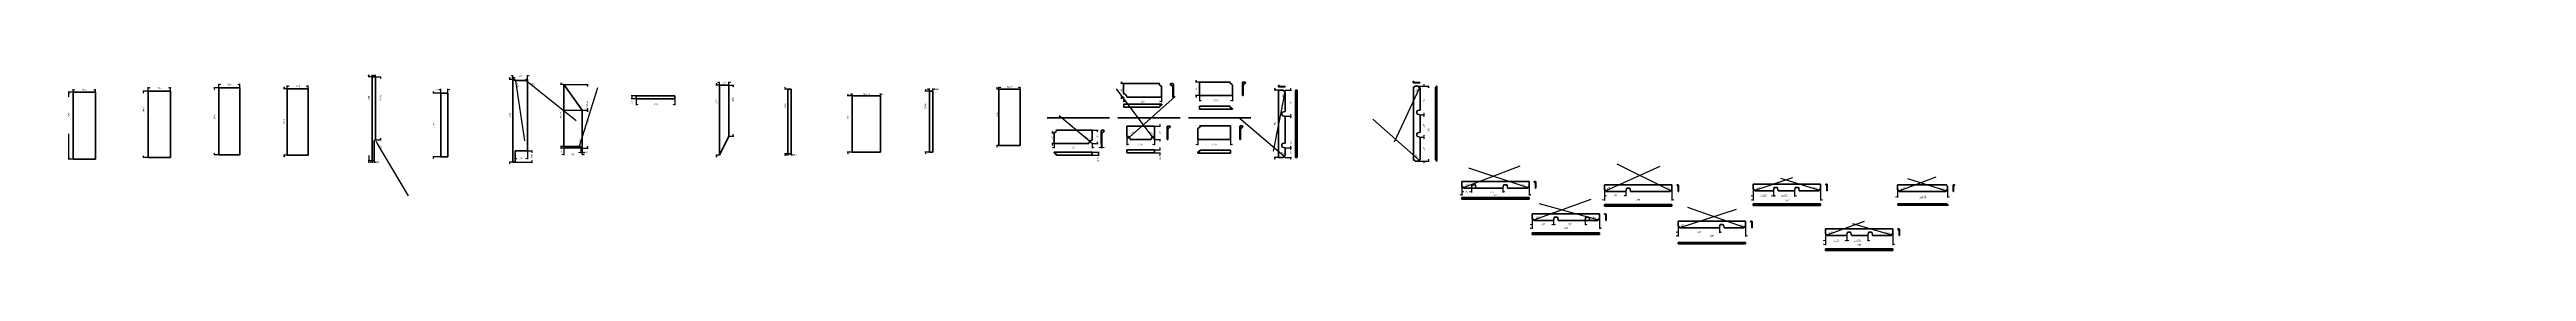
# Model space of a CAD drawing. Header units: millimetres. Extents: x 0 to 7350, y -239 to 297.
import ezdxf

# ---------------------------------------------------------------- set-up
doc = ezdxf.new("R2010")
doc.units = ezdxf.units.MM
doc.linetypes.add('K5LT_BASIC', pattern=[0])
doc.linetypes.add('K5LT_THIN', pattern=[0])
doc.layers.add('Системный слой', color=7, linetype='Continuous')
doc.layers.add('Системный слой (1)', color=7, linetype='Continuous', true_color=0x909090)
doc.styles.add('KDIMTEXTSTYLE', font='GOST_AU.SHX', dxfattribs={"width": 0.96, "oblique": 15, "height": 5})
doc.dimstyles.new('KDIMSTYLE (0.05)', dxfattribs={"dimtxt": 5, "dimasz": 1, "dimexe": 2, "dimexo": 0, "dimgap": 1, "dimtad": 1, "dimlfac": 20, "dimtxsty": 'KDIMTEXTSTYLE', "dimsah": 1, "dimcen": 0, "dimdle": 1, "dimadec": 0, "dimazin": 0, "dimtfac": 0.667, "dimtmove": 0, "dimatfit": 3, "dimfxl": 1, "dimtvp": 1, "dimtolj": 1, "dimtzin": 0, "dimarcsym": 0})
doc.dimstyles.new('KDIMSTYLE (0.07)', dxfattribs={"dimtxt": 5, "dimasz": 1, "dimexe": 2, "dimexo": 0, "dimgap": 1, "dimtad": 1, "dimlfac": 15, "dimtxsty": 'KDIMTEXTSTYLE', "dimsah": 1, "dimcen": 0, "dimdle": 1, "dimadec": 0, "dimazin": 0, "dimtfac": 0.667, "dimtmove": 0, "dimatfit": 3, "dimfxl": 1, "dimtvp": 1, "dimtolj": 1, "dimtzin": 0, "dimarcsym": 0})
doc.dimstyles.new('KDIMSTYLE (0.10)', dxfattribs={"dimtxt": 5, "dimasz": 1, "dimexe": 2, "dimexo": 0, "dimgap": 1, "dimtad": 1, "dimlfac": 10, "dimtxsty": 'KDIMTEXTSTYLE', "dimsah": 1, "dimcen": 0, "dimdle": 1, "dimadec": 0, "dimazin": 0, "dimtfac": 0.667, "dimtmove": 0, "dimatfit": 3, "dimfxl": 1, "dimtvp": 1, "dimtolj": 1, "dimtzin": 0, "dimarcsym": 0})
doc.dimstyles.new('KDIMSTYLE (0.20)', dxfattribs={"dimtxt": 5, "dimasz": 1, "dimexe": 2, "dimexo": 0, "dimgap": 1, "dimtad": 1, "dimlfac": 5, "dimtxsty": 'KDIMTEXTSTYLE', "dimsah": 1, "dimcen": 0, "dimdle": 1, "dimadec": 0, "dimazin": 0, "dimtfac": 0.667, "dimtmove": 0, "dimatfit": 3, "dimfxl": 1, "dimtvp": 1, "dimtolj": 1, "dimtzin": 0, "dimarcsym": 0})
doc.dimstyles.new('KDIMSTYLE (0.25)', dxfattribs={"dimtxt": 5, "dimasz": 1, "dimexe": 2, "dimexo": 0, "dimgap": 1, "dimtad": 1, "dimlfac": 4, "dimtxsty": 'KDIMTEXTSTYLE', "dimsah": 1, "dimcen": 0, "dimdle": 1, "dimadec": 0, "dimazin": 0, "dimtfac": 0.667, "dimtmove": 0, "dimatfit": 3, "dimfxl": 1, "dimtvp": 1, "dimtolj": 1, "dimtzin": 0, "dimarcsym": 0})
doc.dimstyles.new('KDIMSTYLE (0.50)', dxfattribs={"dimtxt": 5, "dimasz": 1, "dimexe": 2, "dimexo": 0, "dimgap": 1, "dimtad": 1, "dimlfac": 2, "dimtxsty": 'KDIMTEXTSTYLE', "dimsah": 1, "dimcen": 0, "dimdle": 1, "dimadec": 0, "dimazin": 0, "dimtfac": 0.667, "dimtmove": 0, "dimatfit": 3, "dimfxl": 1, "dimtvp": 1, "dimtolj": 1, "dimtzin": 0, "dimarcsym": 0})

# ---------------------------------------------------------------- blocks, each defined once
blk = doc.blocks.new('KDIMARROW_01')
at = {"layer": 'Системный слой'}
blk.add_hatch(color=0, dxfattribs=at).paths.add_polyline_path([(0, 0), (-5, 0.7), (-4.5, 0), (-5, -0.7)])
at = {"layer": 'Системный слой', "color": 0, "linetype": 'K5LT_THIN', "lineweight": 18}
for p, q in [((-4.5, 0), (-5, 0.7)), ((-5, 0.7), (0, 0)), ((0, 0), (-5, -0.7)), ((-5, -0.7), (-4.5, 0))]:
    blk.add_line(p, q, dxfattribs=at)
at = {"layer": 'Системный слой (1)', "color": 0, "linetype": 'K5LT_THIN', "lineweight": 18}
blk.add_line((0, 0), (-1, 0), dxfattribs=at)
blk = doc.blocks.new('KDIMARROW_02')
at = {"layer": 'Системный слой'}
blk.add_hatch(color=0, dxfattribs=at).paths.add_polyline_path([(4.5, 0), (5, 0.7), (0, 0), (5, -0.7)])
at = {"layer": 'Системный слой', "color": 0, "linetype": 'K5LT_THIN', "lineweight": 18}
for p, q in [((5, 0.7), (0, 0)), ((0, 0), (5, -0.7)), ((0, 0), (7, 0)), ((4.5, 0), (5, 0.7)), ((5, -0.7), (4.5, 0))]:
    blk.add_line(p, q, dxfattribs=at)
at = {"layer": 'Системный слой (1)', "color": 0, "linetype": 'K5LT_THIN', "lineweight": 18}
blk.add_line((0, 0), (-1, 0), dxfattribs=at)

msp = doc.modelspace()

# ---------------------------------------------------------------- linework, layer by layer
at = {"layer": 'Системный слой', "color": 5, "linetype": 'K5LT_BASIC', "lineweight": 60, "true_color": 0x0000ff}
msp.add_line((2960.35029, 155.99199), (3145.35029, 155.99199), dxfattribs=at)
at = {"layer": 'Системный слой (1)', "color": 5, "linetype": 'K5LT_BASIC', "lineweight": 60, "true_color": 0x0000ff}
for p, q in [((69.69626, 232.37264), (69.69626, 32.77264)), ((136.69626, 232.37264), (69.69626, 232.37264)), ((136.69626, 32.77264), (136.69626, 232.37264)), ((359.35221, 234.90674), (292.35221, 234.90674)), ((292.35221, 234.90674), (292.35221, 37.50674)), ((359.35221, 37.50674), (359.35221, 234.90674)), ((564.37164, 245.10326), (502.37164, 245.10326)), ((502.37164, 245.10326), (502.37164, 45.50326)), ((564.37164, 45.50326), (564.37164, 245.10326)), ((767.49236, 242.48662), (705.49236, 242.48662)), ((705.49236, 45.08662), (705.49236, 242.48662)), ((767.49236, 45.08662), (767.49236, 242.48662)), ((957.10918, 28.12117), (957.10918, 278.12117)), ((957.10918, 278.12117), (967.10918, 278.12117)), ((967.10918, 278.12117), (967.10918, 90.19086)), ((1161.61244, 39.81613), (1161.61244, 229.14818)), ((1161.61244, 229.14818), (1181.61244, 229.14818)), ((1181.61244, 229.14818), (1181.61244, 39.81613)), ((1374.61244, 24.48935), (1374.61244, 270.15601)), ((1374.61244, 270.15601), (1378.94577, 270.15601)), ((1382.2791, 266.82268), (1411.41244, 266.82268)), ((1414.74577, 270.15601), (1417.94577, 270.15601)), ((1417.94577, 270.15601), (1417.94577, 57.82268)), ((1525.97497, 255.05247), (1580.97497, 179.05247)), ((1525.97497, 70.62217), (1525.97497, 255.05247)), ((1740.91191, 221.85247), (1855.51191, 221.85247)), ((1740.91191, 212.25247), (1740.91191, 221.85247)), ((1855.51191, 221.85247), (1855.51191, 212.25247)), ((1988.05403, 253.6358), (2015.55403, 253.6358)), ((1988.05403, 44.6358), (1988.05403, 253.6358)), ((2015.55403, 253.6358), (2015.55403, 101.1358)), ((2190.36704, 241.81274), (2200.36704, 241.81274)), ((2190.36704, 48.85269), (2190.36704, 241.81274)), ((2200.36704, 48.85269), (2200.36704, 241.81274)), ((2381.67926, 53.51469), (2381.67926, 221.24802)), ((2381.67926, 221.24802), (2465.46205, 221.24802)), ((2465.46205, 53.51469), (2465.46205, 221.24802)), ((2621.56341, 235.79062), (2611.56341, 235.79062)), ((2611.56341, 53.80869), (2611.56341, 235.79062)), ((2621.56341, 53.80869), (2621.56341, 235.79062)), ((2817.38964, 73.68121), (2817.38964, 241.41454)), ((2879.93207, 241.41454), (2817.38964, 241.41454)), ((2879.93207, 73.68121), (2879.93207, 241.41454)), ((3294.73798, 257.81271), (3186.88249, 257.81271)), ((3186.88249, 257.81271), (3186.88249, 254.19763)), ((3186.88249, 254.19763), (3186.88249, 250.17779)), ((3186.88249, 250.17779), (3186.88249, 248.56271)), ((3186.88249, 248.56271), (3186.88249, 227.81271)), ((3299.06211, 250.17779), (3293.55836, 254.19763)), ((3299.88249, 217.81271), (3299.88249, 248.56271)), ((3332.06211, 250.17779), (3326.55836, 254.19763)), ((3332.88249, 257.81271), (3327.73798, 257.81271)), ((3332.88249, 217.81271), (3332.88249, 248.56271)), ((3334.88249, 255.81271), (3334.88249, 254.19763)), ((3334.88249, 254.19763), (3334.88249, 250.17779)), ((3334.88249, 250.17779), (3334.88249, 248.56271)), ((3334.88249, 248.56271), (3334.88249, 217.81271)), ((3412.15805, 260.41085), (3412.15805, 262.41085)), ((3504.67531, 262.41085), (3412.15805, 262.41085)), ((3412.15805, 222.41085), (3412.15805, 260.41085)), ((3509.81981, 222.41085), (3412.15805, 222.41085)), ((3503.49568, 258.79577), (3508.99944, 254.77593)), ((3509.81981, 253.16085), (3509.81981, 222.41085)), ((3539.67531, 260.41085), (3539.67531, 258.79577)), ((3539.67531, 258.79577), (3539.67531, 254.77593)), ((3539.67531, 254.77593), (3539.67531, 253.16085)), ((3539.67531, 253.16085), (3539.67531, 222.41085)), ((3539.67531, 222.41085), (3541.67531, 222.41085)), ((3541.67531, 262.41085), (3546.81981, 262.41085)), ((3541.67531, 222.41085), (3541.67531, 253.16085)), ((3542.49568, 254.77593), (3547.99944, 258.79577)), ((3646.90552, 251.62759), (3646.90552, 249.05534)), ((3646.90552, 251.62759), (3646.90552, 249.05534)), ((3646.90552, 251.62759), (3646.90552, 249.05534)), ((3646.90552, 251.62759), (3646.90552, 249.05534)), ((3646.90552, 251.62759), (3646.90552, 249.05534)), ((3646.90552, 251.62759), (3646.90552, 249.05534)), ((3646.90552, 251.62759), (3646.90552, 249.05534)), ((3646.90552, 251.62759), (3646.90552, 249.05534)), ((3646.90552, 251.62759), (3646.90552, 249.05534)), ((3646.90552, 251.62759), (3646.90552, 249.05534)), ((3646.90552, 251.62759), (3646.90552, 249.05534)), ((3646.90552, 251.62759), (3646.90552, 249.05534)), ((3646.90552, 238.41085), (3661.90552, 238.41085)), ((3646.90552, 38.41085), (3646.90552, 238.41085)), ((3647.90552, 248.05534), (3661.90552, 248.05534)), ((3647.90552, 248.05534), (3661.90552, 248.05534)), ((3647.90552, 248.05534), (3661.90552, 248.05534)), ((3647.90552, 248.05534), (3661.90552, 248.05534)), ((3647.90552, 248.05534), (3661.90552, 248.05534)), ((3647.90552, 248.05534), (3661.90552, 248.05534)), ((3647.90552, 248.05534), (3661.90552, 248.05534)), ((3647.90552, 248.05534), (3661.90552, 248.05534)), ((3647.90552, 248.05534), (3661.90552, 248.05534)), ((3647.90552, 248.05534), (3661.90552, 248.05534)), ((3647.90552, 248.05534), (3661.90552, 248.05534)), ((3647.90552, 248.05534), (3661.90552, 248.05534)), ((3650.72298, 249.46552), (3648.71306, 252.2174)), ((3650.72298, 249.46552), (3648.71306, 252.2174)), ((3650.72298, 249.46552), (3648.71306, 252.2174)), ((3650.72298, 249.46552), (3648.71306, 252.2174)), ((3650.72298, 249.46552), (3648.71306, 252.2174)), ((3650.72298, 249.46552), (3648.71306, 252.2174)), ((3650.72298, 249.46552), (3648.71306, 252.2174)), ((3650.72298, 249.46552), (3648.71306, 252.2174)), ((3650.72298, 249.46552), (3648.71306, 252.2174)), ((3650.72298, 249.46552), (3648.71306, 252.2174)), ((3650.72298, 249.46552), (3648.71306, 252.2174)), ((3650.72298, 249.46552), (3648.71306, 252.2174)), ((3661.90552, 249.05534), (3651.53052, 249.05534)), ((3661.90552, 249.05534), (3651.53052, 249.05534)), ((3661.90552, 249.05534), (3651.53052, 249.05534)), ((3661.90552, 249.05534), (3651.53052, 249.05534)), ((3661.90552, 249.05534), (3651.53052, 249.05534)), ((3661.90552, 249.05534), (3651.53052, 249.05534)), ((3661.90552, 249.05534), (3651.53052, 249.05534)), ((3661.90552, 249.05534), (3651.53052, 249.05534)), ((3661.90552, 249.05534), (3651.53052, 249.05534)), ((3661.90552, 249.05534), (3651.53052, 249.05534)), ((3661.90552, 249.05534), (3651.53052, 249.05534)), ((3661.90552, 249.05534), (3651.53052, 249.05534)), ((3661.90552, 248.05534), (3661.90552, 249.05534)), ((3666.90552, 249.05534), (3661.90552, 249.05534)), ((3661.90552, 248.05534), (3661.90552, 249.05534)), ((3666.90552, 249.05534), (3661.90552, 249.05534)), ((3661.90552, 248.05534), (3661.90552, 249.05534)), ((3666.90552, 249.05534), (3661.90552, 249.05534)), ((3661.90552, 248.05534), (3661.90552, 249.05534)), ((3666.90552, 249.05534), (3661.90552, 249.05534)), ((3661.90552, 248.05534), (3661.90552, 249.05534)), ((3666.90552, 249.05534), (3661.90552, 249.05534)), ((3661.90552, 248.05534), (3661.90552, 249.05534)), ((3666.90552, 249.05534), (3661.90552, 249.05534)), ((3661.90552, 248.05534), (3661.90552, 249.05534)), ((3666.90552, 249.05534), (3661.90552, 249.05534)), ((3661.90552, 248.05534), (3661.90552, 249.05534)), ((3666.90552, 249.05534), (3661.90552, 249.05534)), ((3661.90552, 248.05534), (3661.90552, 249.05534)), ((3666.90552, 249.05534), (3661.90552, 249.05534)), ((3661.90552, 248.05534), (3661.90552, 249.05534)), ((3666.90552, 249.05534), (3661.90552, 249.05534)), ((3661.90552, 248.05534), (3661.90552, 249.05534)), ((3666.90552, 249.05534), (3661.90552, 249.05534)), ((3661.90552, 248.05534), (3661.90552, 249.05534)), ((3666.90552, 249.05534), (3661.90552, 249.05534)), ((3661.90552, 248.05534), (3666.90552, 248.05534)), ((3661.90552, 248.05534), (3666.90552, 248.05534)), ((3661.90552, 248.05534), (3666.90552, 248.05534)), ((3661.90552, 248.05534), (3666.90552, 248.05534)), ((3661.90552, 248.05534), (3666.90552, 248.05534)), ((3661.90552, 248.05534), (3666.90552, 248.05534)), ((3661.90552, 248.05534), (3666.90552, 248.05534)), ((3661.90552, 248.05534), (3666.90552, 248.05534)), ((3661.90552, 248.05534), (3666.90552, 248.05534)), ((3661.90552, 248.05534), (3666.90552, 248.05534)), ((3661.90552, 248.05534), (3666.90552, 248.05534)), ((3661.90552, 248.05534), (3666.90552, 248.05534)), ((3666.90552, 248.05534), (3666.90552, 249.05534)), ((3666.90552, 248.05534), (3666.90552, 249.05534)), ((3666.90552, 248.05534), (3666.90552, 249.05534)), ((3666.90552, 248.05534), (3666.90552, 249.05534)), ((3666.90552, 248.05534), (3666.90552, 249.05534)), ((3666.90552, 248.05534), (3666.90552, 249.05534)), ((3666.90552, 248.05534), (3666.90552, 249.05534)), ((3666.90552, 248.05534), (3666.90552, 249.05534)), ((3666.90552, 248.05534), (3666.90552, 249.05534)), ((3666.90552, 248.05534), (3666.90552, 249.05534)), ((3666.90552, 248.05534), (3666.90552, 249.05534)), ((3666.90552, 248.05534), (3666.90552, 249.05534)), ((3666.90552, 233.41085), (3666.90552, 174.66085)), ((3698.63013, 238.41085), (3697.63013, 238.41085)), ((3697.63013, 38.41085), (3697.63013, 238.41085)), ((3698.63013, 238.41085), (3697.63013, 238.41085)), ((3697.63013, 38.41085), (3697.63013, 238.41085)), ((3698.63013, 238.41085), (3697.63013, 238.41085)), ((3697.63013, 38.41085), (3697.63013, 238.41085)), ((3698.63013, 238.41085), (3697.63013, 238.41085)), ((3697.63013, 38.41085), (3697.63013, 238.41085)), ((3698.63013, 238.41085), (3697.63013, 238.41085)), ((3697.63013, 38.41085), (3697.63013, 238.41085)), ((3698.63013, 238.41085), (3697.63013, 238.41085)), ((3697.63013, 38.41085), (3697.63013, 238.41085)), ((3698.63013, 238.41085), (3697.63013, 238.41085)), ((3697.63013, 38.41085), (3697.63013, 238.41085)), ((3698.63013, 238.41085), (3697.63013, 238.41085)), ((3697.63013, 38.41085), (3697.63013, 238.41085)), ((3698.63013, 238.41085), (3697.63013, 238.41085)), ((3697.63013, 38.41085), (3697.63013, 238.41085)), ((3698.63013, 238.41085), (3697.63013, 238.41085)), ((3697.63013, 38.41085), (3697.63013, 238.41085)), ((3698.63013, 238.41085), (3697.63013, 238.41085)), ((3697.63013, 38.41085), (3697.63013, 238.41085)), ((3698.63013, 238.41085), (3697.63013, 238.41085)), ((3697.63013, 38.41085), (3697.63013, 238.41085)), ((3701.20238, 238.41085), (3698.63013, 238.41085)), ((3701.20238, 238.41085), (3698.63013, 238.41085)), ((3701.20238, 238.41085), (3698.63013, 238.41085)), ((3701.20238, 238.41085), (3698.63013, 238.41085)), ((3701.20238, 238.41085), (3698.63013, 238.41085)), ((3701.20238, 238.41085), (3698.63013, 238.41085)), ((3701.20238, 238.41085), (3698.63013, 238.41085)), ((3701.20238, 238.41085), (3698.63013, 238.41085)), ((3701.20238, 238.41085), (3698.63013, 238.41085)), ((3701.20238, 238.41085), (3698.63013, 238.41085)), ((3701.20238, 238.41085), (3698.63013, 238.41085)), ((3701.20238, 238.41085), (3698.63013, 238.41085)), ((3701.20238, 238.41085), (3702.20238, 238.41085)), ((3701.20238, 238.41085), (3702.20238, 238.41085)), ((3701.20238, 238.41085), (3702.20238, 238.41085)), ((3701.20238, 238.41085), (3702.20238, 238.41085)), ((3701.20238, 238.41085), (3702.20238, 238.41085)), ((3701.20238, 238.41085), (3702.20238, 238.41085)), ((3701.20238, 238.41085), (3702.20238, 238.41085)), ((3701.20238, 238.41085), (3702.20238, 238.41085)), ((3701.20238, 238.41085), (3702.20238, 238.41085)), ((3701.20238, 238.41085), (3702.20238, 238.41085)), ((3701.20238, 238.41085), (3702.20238, 238.41085)), ((3701.20238, 238.41085), (3702.20238, 238.41085)), ((3702.20238, 38.41085), (3702.20238, 238.41085)), ((3702.20238, 38.41085), (3702.20238, 238.41085)), ((3702.20238, 38.41085), (3702.20238, 238.41085)), ((3702.20238, 38.41085), (3702.20238, 238.41085)), ((3702.20238, 38.41085), (3702.20238, 238.41085)), ((3702.20238, 38.41085), (3702.20238, 238.41085)), ((3702.20238, 38.41085), (3702.20238, 238.41085)), ((3702.20238, 38.41085), (3702.20238, 238.41085)), ((3702.20238, 38.41085), (3702.20238, 238.41085)), ((3702.20238, 38.41085), (3702.20238, 238.41085)), ((3702.20238, 38.41085), (3702.20238, 238.41085)), ((3702.20238, 38.41085), (3702.20238, 238.41085)), ((4046.25512, 261.03585), (4046.25512, 263.6081)), ((4047.25512, 260.03585), (4048.06266, 260.03585)), ((4047.25512, 30.03585), (4047.25512, 247.89134)), ((4050.07258, 261.44604), (4048.06266, 264.19792)), ((4048.06266, 260.03585), (4050.07258, 260.03585)), ((4049.06266, 247.30153), (4051.07258, 250.05341)), ((4050.07258, 260.03585), (4050.88012, 260.03585)), ((4061.25512, 261.03585), (4050.88012, 261.03585)), ((4050.88012, 260.03585), (4061.25512, 260.03585)), ((4051.88012, 250.4636), (4062.25512, 250.4636)), ((4061.25512, 260.03585), (4061.25512, 261.03585)), ((4061.25512, 261.03585), (4066.25512, 261.03585)), ((4066.25512, 260.03585), (4061.25512, 260.03585)), ((4066.25512, 260.03585), (4066.25512, 261.03585)), ((4067.25512, 178.9636), (4067.25512, 245.4636)), ((4112.52161, 246.89134), (4113.52161, 247.89134)), ((4112.52161, 31.03585), (4112.52161, 246.89134)), ((4115.68368, 250.05341), (4113.52161, 247.89134)), ((4116.09387, 247.89134), (4113.52161, 247.89134)), ((4116.09387, 250.4636), (4115.68368, 250.05341)), ((4117.09387, 250.4636), (4116.09387, 250.4636)), ((4116.09387, 247.89134), (4117.09387, 246.89134)), ((4117.09387, 250.05341), (4117.09387, 250.4636)), ((4117.09387, 247.30153), (4117.09387, 250.05341)), ((4117.09387, 246.89134), (4117.09387, 247.30153)), ((4117.09387, 31.03585), (4117.09387, 246.89134)), ((1580.97497, 179.05247), (1580.97497, 65.85247)), ((1855.51191, 212.25247), (1740.91191, 212.25247)), ((3169.85029, 155.99199), (3355.35029, 155.99199)), ((3187.73798, 196.95722), (3187.73798, 194.95722)), ((3293.59347, 196.95722), (3187.73798, 196.95722)), ((3187.73798, 194.95722), (3187.73798, 189.81271)), ((3187.73798, 189.81271), (3187.73798, 187.81271)), ((3293.59347, 187.81271), (3187.73798, 187.81271)), ((3299.88249, 217.81271), (3196.88249, 217.81271)), ((3293.59347, 196.95722), (3294.41385, 196.95722)), ((3295.59347, 194.95722), (3293.59347, 196.95722)), ((3293.59347, 187.81271), (3295.59347, 189.81271)), ((3294.41385, 196.95722), (3299.91761, 196.95722)), ((3295.59347, 194.95722), (3295.59347, 189.81271)), ((3299.91761, 194.13684), (3295.59347, 189.81271)), ((3299.91761, 196.95722), (3300.73798, 196.95722)), ((3300.73798, 194.95722), (3299.91761, 194.13684)), ((3300.73798, 196.95722), (3300.73798, 194.95722)), ((3334.88249, 217.81271), (3332.88249, 217.81271)), ((3379.85029, 155.99199), (3564.85029, 155.99199)), ((3502.67531, 190.54988), (3412.15805, 190.54988)), ((3412.15805, 188.54988), (3412.15805, 190.54988)), ((3412.15805, 183.40537), (3412.15805, 188.54988)), ((3412.15805, 181.40537), (3412.15805, 183.40537)), ((3502.67531, 181.40537), (3412.15805, 181.40537)), ((3502.67531, 190.54988), (3504.67531, 188.54988)), ((3504.67531, 183.40537), (3502.67531, 181.40537)), ((3502.67531, 181.40537), (3503.49568, 181.40537)), ((3503.49568, 181.40537), (3508.99944, 181.40537)), ((3504.67531, 183.40537), (3504.67531, 188.54988)), ((3508.99944, 184.22575), (3504.67531, 188.54988)), ((3509.81981, 183.40537), (3508.99944, 184.22575)), ((3508.99944, 181.40537), (3509.81981, 181.40537)), ((3509.81981, 181.40537), (3509.81981, 183.40537)), ((3656.90552, 164.78585), (3656.90552, 170.78585)), ((3656.90552, 164.78585), (3656.90552, 170.78585)), ((3656.90552, 164.78585), (3656.90552, 170.78585)), ((3656.90552, 164.78585), (3656.90552, 170.78585)), ((3656.90552, 164.78585), (3656.90552, 170.78585)), ((3656.90552, 164.78585), (3656.90552, 170.78585)), ((3656.90552, 164.78585), (3656.90552, 170.78585)), ((3656.90552, 164.78585), (3656.90552, 170.78585)), ((3656.90552, 164.78585), (3656.90552, 170.78585)), ((3656.90552, 164.78585), (3656.90552, 170.78585)), ((3656.90552, 164.78585), (3656.90552, 170.78585)), ((3656.90552, 164.78585), (3656.90552, 170.78585)), ((3658.96719, 173.24712), (3666.90552, 174.66085)), ((3658.96719, 173.24712), (3666.90552, 174.66085)), ((3658.96719, 173.24712), (3666.90552, 174.66085)), ((3658.96719, 173.24712), (3666.90552, 174.66085)), ((3658.96719, 173.24712), (3666.90552, 174.66085)), ((3658.96719, 173.24712), (3666.90552, 174.66085)), ((3658.96719, 173.24712), (3666.90552, 174.66085)), ((3658.96719, 173.24712), (3666.90552, 174.66085)), ((3658.96719, 173.24712), (3666.90552, 174.66085)), ((3658.96719, 173.24712), (3666.90552, 174.66085)), ((3658.96719, 173.24712), (3666.90552, 174.66085)), ((3658.96719, 173.24712), (3666.90552, 174.66085)), ((3666.90552, 160.91085), (3658.96719, 162.32458)), ((3666.90552, 160.91085), (3658.96719, 162.32458)), ((3666.90552, 160.91085), (3658.96719, 162.32458)), ((3666.90552, 160.91085), (3658.96719, 162.32458)), ((3666.90552, 160.91085), (3658.96719, 162.32458)), ((3666.90552, 160.91085), (3658.96719, 162.32458)), ((3666.90552, 160.91085), (3658.96719, 162.32458)), ((3666.90552, 160.91085), (3658.96719, 162.32458)), ((3666.90552, 160.91085), (3658.96719, 162.32458)), ((3666.90552, 160.91085), (3658.96719, 162.32458)), ((3666.90552, 160.91085), (3658.96719, 162.32458)), ((3666.90552, 160.91085), (3658.96719, 162.32458)), ((3666.90552, 160.91085), (3666.90552, 80.91085)), ((4057.25512, 175.0886), (4057.25512, 169.0886)), ((4067.25512, 178.9636), (4059.31679, 177.54987)), ((4059.31679, 166.62732), (4067.25512, 165.2136)), ((4067.25512, 112.7136), (4067.25512, 165.2136)), ((963.60918, 85.42117), (963.60918, 28.12117)), ((2015.55403, 101.1358), (1988.05403, 44.6358)), ((2879.93207, 73.68121), (2817.38964, 73.68121)), ((2981.05894, 79.26305), (2981.05894, 110.01305)), ((2981.05894, 79.26305), (3084.05894, 79.26305)), ((2981.87932, 111.62813), (2987.38307, 115.64796)), ((2986.20345, 119.26305), (3094.05894, 119.26305)), ((3094.05894, 119.26305), (3094.05894, 115.64796)), ((3094.05894, 115.64796), (3094.05894, 111.62813)), ((3094.05894, 111.62813), (3094.05894, 110.01305)), ((3094.05894, 110.01305), (3094.05894, 89.26305)), ((3120.53087, 117.26305), (3120.53087, 115.64796)), ((3120.53087, 115.64796), (3120.53087, 111.62813)), ((3120.53087, 111.62813), (3120.53087, 110.01305)), ((3120.53087, 110.01305), (3120.53087, 79.26305)), ((3120.53087, 79.26305), (3122.53087, 79.26305)), ((3122.53087, 119.26305), (3127.67538, 119.26305)), ((3122.53087, 79.26305), (3122.53087, 110.01305)), ((3123.35125, 111.62813), (3128.855, 115.64796)), ((3196.45474, 129.63805), (3196.45474, 131.63805)), ((3278.84114, 131.63805), (3196.45474, 131.63805)), ((3196.45474, 101.63805), (3196.45474, 129.63805)), ((3268.84114, 91.63805), (3206.45474, 91.63805)), ((3278.84114, 131.63805), (3278.84114, 129.63805)), ((3278.84114, 129.63805), (3278.84114, 101.63805)), ((3316.31024, 129.63805), (3316.31024, 101.63805)), ((3316.31024, 101.63805), (3318.31024, 101.63805)), ((3316.31024, 91.63805), (3316.31024, 101.63805)), ((3318.31024, 91.63805), (3316.31024, 91.63805)), ((3323.45474, 131.63805), (3318.31024, 131.63805)), ((3318.31024, 101.63805), (3318.31024, 122.38805)), ((3318.31024, 101.63805), (3318.31024, 91.63805)), ((3319.13061, 124.00313), (3324.63437, 128.02296)), ((3407.01355, 122.49404), (3407.01355, 91.74404)), ((3407.01355, 91.74404), (3504.67531, 91.74404)), ((3413.33768, 128.12895), (3407.83392, 124.10912)), ((3412.15805, 131.74404), (3504.67531, 131.74404)), ((3504.67531, 129.74404), (3504.67531, 131.74404)), ((3504.67531, 91.74404), (3504.67531, 129.74404)), ((3531.73536, 129.74404), (3531.73536, 128.12895)), ((3531.73536, 128.12895), (3531.73536, 124.10912)), ((3531.73536, 124.10912), (3531.73536, 122.49404)), ((3531.73536, 122.49404), (3531.73536, 91.74404)), ((3531.73536, 91.74404), (3533.73536, 91.74404)), ((3533.73536, 131.74404), (3538.87987, 131.74404)), ((3533.73536, 91.74404), (3533.73536, 122.49404)), ((3534.55574, 124.10912), (3540.0595, 128.12895)), ((3656.90552, 71.03585), (3656.90552, 77.03585)), ((3656.90552, 71.03585), (3656.90552, 77.03585)), ((3656.90552, 71.03585), (3656.90552, 77.03585)), ((3656.90552, 71.03585), (3656.90552, 77.03585)), ((3656.90552, 71.03585), (3656.90552, 77.03585)), ((3656.90552, 71.03585), (3656.90552, 77.03585)), ((3656.90552, 71.03585), (3656.90552, 77.03585)), ((3656.90552, 71.03585), (3656.90552, 77.03585)), ((3656.90552, 71.03585), (3656.90552, 77.03585)), ((3656.90552, 71.03585), (3656.90552, 77.03585)), ((3656.90552, 71.03585), (3656.90552, 77.03585)), ((3656.90552, 71.03585), (3656.90552, 77.03585)), ((3658.96719, 79.49712), (3666.90552, 80.91085)), ((3658.96719, 79.49712), (3666.90552, 80.91085)), ((3658.96719, 79.49712), (3666.90552, 80.91085)), ((3658.96719, 79.49712), (3666.90552, 80.91085)), ((3658.96719, 79.49712), (3666.90552, 80.91085)), ((3658.96719, 79.49712), (3666.90552, 80.91085)), ((3658.96719, 79.49712), (3666.90552, 80.91085)), ((3658.96719, 79.49712), (3666.90552, 80.91085)), ((3658.96719, 79.49712), (3666.90552, 80.91085)), ((3658.96719, 79.49712), (3666.90552, 80.91085)), ((3658.96719, 79.49712), (3666.90552, 80.91085)), ((3658.96719, 79.49712), (3666.90552, 80.91085)), ((4057.25512, 108.8386), (4057.25512, 102.8386)), ((4067.25512, 112.7136), (4059.31679, 111.29987)), ((4059.31679, 100.37732), (4067.25512, 98.9636)), ((4067.25512, 32.4636), (4067.25512, 98.9636)), ((69.69626, 32.77264), (136.69626, 32.77264)), ((292.35221, 37.50674), (359.35221, 37.50674)), ((502.37164, 45.50326), (564.37164, 45.50326)), ((767.49236, 45.08662), (705.49236, 45.08662)), ((963.60918, 28.12117), (957.10918, 28.12117)), ((1181.61244, 39.81613), (1161.61244, 39.81613)), ((1381.2791, 24.48935), (1374.61244, 24.48935)), ((1417.94577, 57.82268), (1381.2791, 57.82268)), ((1381.2791, 57.82268), (1381.2791, 24.48935)), ((1571.17497, 70.85247), (1527.47497, 70.85247)), ((1580.97497, 65.85247), (1576.17497, 65.85247)), ((2190.36704, 48.85269), (2200.36704, 48.85269)), ((2381.67926, 53.51469), (2465.46205, 53.51469)), ((2621.56341, 53.80869), (2611.56341, 53.80869)), ((2981.87932, 54.25346), (2981.05894, 54.25346)), ((2981.05894, 54.25346), (2981.05894, 52.25346)), ((2981.05894, 52.25346), (2981.87932, 51.43309)), ((2987.38307, 54.25346), (2981.87932, 54.25346)), ((2981.87932, 51.43309), (2986.20345, 47.10895)), ((2986.20345, 52.25346), (2988.20345, 54.25346)), ((2986.20345, 52.25346), (2986.20345, 47.10895)), ((2988.20345, 45.10895), (2986.20345, 47.10895)), ((2988.20345, 54.25346), (2987.38307, 54.25346)), ((2988.20345, 54.25346), (3094.05894, 54.25346)), ((2988.20345, 45.10895), (3094.05894, 45.10895)), ((3094.05894, 54.25346), (3094.05894, 52.25346)), ((3094.05894, 52.25346), (3094.05894, 47.10895)), ((3094.05894, 47.10895), (3094.05894, 45.10895)), ((3278.84114, 60.82681), (3196.45474, 60.82681)), ((3196.45474, 58.82681), (3196.45474, 60.82681)), ((3196.45474, 53.6823), (3196.45474, 58.82681)), ((3196.45474, 51.6823), (3196.45474, 53.6823)), ((3278.84114, 51.6823), (3196.45474, 51.6823)), ((3278.84114, 60.82681), (3278.84114, 58.82681)), ((3278.84114, 58.82681), (3278.84114, 53.6823)), ((3278.84114, 53.6823), (3278.84114, 51.6823)), ((3407.01355, 53.05652), (3407.83392, 53.8769)), ((3407.01355, 51.05652), (3407.01355, 53.05652)), ((3407.83392, 51.05652), (3407.01355, 51.05652)), ((3407.83392, 53.8769), (3412.15805, 58.20103)), ((3413.33768, 51.05652), (3407.83392, 51.05652)), ((3414.15805, 60.20103), (3412.15805, 58.20103)), ((3412.15805, 53.05652), (3412.15805, 58.20103)), ((3412.15805, 53.05652), (3414.15805, 51.05652)), ((3414.15805, 51.05652), (3413.33768, 51.05652)), ((3414.15805, 60.20103), (3504.67531, 60.20103)), ((3414.15805, 51.05652), (3504.67531, 51.05652)), ((3504.67531, 58.20103), (3504.67531, 60.20103)), ((3504.67531, 53.05652), (3504.67531, 58.20103)), ((3504.67531, 51.05652), (3504.67531, 53.05652)), ((3661.90552, 38.41085), (3646.90552, 38.41085)), ((3666.90552, 67.16085), (3658.96719, 68.57458)), ((3666.90552, 67.16085), (3658.96719, 68.57458)), ((3666.90552, 67.16085), (3658.96719, 68.57458)), ((3666.90552, 67.16085), (3658.96719, 68.57458)), ((3666.90552, 67.16085), (3658.96719, 68.57458)), ((3666.90552, 67.16085), (3658.96719, 68.57458)), ((3666.90552, 67.16085), (3658.96719, 68.57458)), ((3666.90552, 67.16085), (3658.96719, 68.57458)), ((3666.90552, 67.16085), (3658.96719, 68.57458)), ((3666.90552, 67.16085), (3658.96719, 68.57458)), ((3666.90552, 67.16085), (3658.96719, 68.57458)), ((3666.90552, 67.16085), (3658.96719, 68.57458)), ((3666.90552, 67.16085), (3666.90552, 43.41085)), ((3697.63013, 38.41085), (3698.63013, 38.41085)), ((3697.63013, 38.41085), (3698.63013, 38.41085)), ((3697.63013, 38.41085), (3698.63013, 38.41085)), ((3697.63013, 38.41085), (3698.63013, 38.41085)), ((3697.63013, 38.41085), (3698.63013, 38.41085)), ((3697.63013, 38.41085), (3698.63013, 38.41085)), ((3697.63013, 38.41085), (3698.63013, 38.41085)), ((3697.63013, 38.41085), (3698.63013, 38.41085)), ((3697.63013, 38.41085), (3698.63013, 38.41085)), ((3697.63013, 38.41085), (3698.63013, 38.41085)), ((3697.63013, 38.41085), (3698.63013, 38.41085)), ((3697.63013, 38.41085), (3698.63013, 38.41085)), ((3698.63013, 38.41085), (3701.20238, 38.41085)), ((3698.63013, 38.41085), (3701.20238, 38.41085)), ((3698.63013, 38.41085), (3701.20238, 38.41085)), ((3698.63013, 38.41085), (3701.20238, 38.41085)), ((3698.63013, 38.41085), (3701.20238, 38.41085)), ((3698.63013, 38.41085), (3701.20238, 38.41085)), ((3698.63013, 38.41085), (3701.20238, 38.41085)), ((3698.63013, 38.41085), (3701.20238, 38.41085)), ((3698.63013, 38.41085), (3701.20238, 38.41085)), ((3698.63013, 38.41085), (3701.20238, 38.41085)), ((3698.63013, 38.41085), (3701.20238, 38.41085)), ((3698.63013, 38.41085), (3701.20238, 38.41085)), ((3702.20238, 38.41085), (3701.20238, 38.41085)), ((3702.20238, 38.41085), (3701.20238, 38.41085)), ((3702.20238, 38.41085), (3701.20238, 38.41085)), ((3702.20238, 38.41085), (3701.20238, 38.41085)), ((3702.20238, 38.41085), (3701.20238, 38.41085)), ((3702.20238, 38.41085), (3701.20238, 38.41085)), ((3702.20238, 38.41085), (3701.20238, 38.41085)), ((3702.20238, 38.41085), (3701.20238, 38.41085)), ((3702.20238, 38.41085), (3701.20238, 38.41085)), ((3702.20238, 38.41085), (3701.20238, 38.41085)), ((3702.20238, 38.41085), (3701.20238, 38.41085)), ((3702.20238, 38.41085), (3701.20238, 38.41085)), ((4049.06266, 30.62566), (4051.07258, 27.87378)), ((4051.88012, 27.4636), (4062.25512, 27.4636)), ((4112.52161, 31.03585), (4113.52161, 30.03585)), ((4116.09387, 30.03585), (4113.52161, 30.03585)), ((4115.68368, 27.87378), (4113.52161, 30.03585)), ((4116.09387, 27.4636), (4115.68368, 27.87378)), ((4116.09387, 30.03585), (4117.09387, 31.03585)), ((4117.09387, 27.4636), (4116.09387, 27.4636)), ((4117.09387, 31.03585), (4117.09387, 30.62566)), ((4117.09387, 30.62566), (4117.09387, 27.87378)), ((4117.09387, 27.87378), (4117.09387, 27.4636)), ((4390.42863, -33.25623), (4190.42863, -33.25623)), ((4190.42863, -33.25623), (4190.42863, -34.25623)), ((4190.42863, -34.25623), (4190.42863, -48.25623)), ((4312.92863, -53.25623), (4195.42863, -53.25623)), ((4219.17863, -53.25623), (4220.59235, -45.31791)), ((4223.05363, -43.25623), (4229.05363, -43.25623)), ((4231.5149, -45.31791), (4232.92863, -53.25623)), ((4312.92863, -53.25623), (4314.34235, -45.31791)), ((4316.80363, -43.25623), (4322.80363, -43.25623)), ((4325.2649, -45.31791), (4326.67863, -53.25623)), ((4385.42863, -53.25623), (4326.67863, -53.25623)), ((4390.42863, -33.25623), (4390.42863, -34.25623)), ((4390.42863, -34.25623), (4390.42863, -48.25623)), ((4408.59069, -37.07369), (4405.83881, -35.06377)), ((4406.42863, -33.25623), (4409.00088, -33.25623)), ((4409.00088, -48.25623), (4409.00088, -37.88123)), ((4409.00088, -48.25623), (4410.00088, -48.25623)), ((4409.00088, -48.25623), (4409.00088, -53.25623)), ((4410.00088, -53.25623), (4409.00088, -53.25623)), ((4410.00088, -34.25623), (4410.00088, -48.25623)), ((4410.00088, -48.25623), (4410.00088, -53.25623)), ((4613.96402, -43.25623), (4613.96402, -44.25623)), ((4613.96402, -43.25623), (4813.96402, -43.25623)), ((4613.96402, -44.25623), (4613.96402, -58.25623)), ((4618.96402, -63.25623), (4677.71402, -63.25623)), ((4679.12775, -55.31791), (4677.71402, -63.25623)), ((4687.58902, -53.25623), (4681.58902, -53.25623)), ((4691.46402, -63.25623), (4690.0503, -55.31791)), ((4691.46402, -63.25623), (4808.96402, -63.25623)), ((4813.96402, -43.25623), (4813.96402, -44.25623)), ((4813.96402, -44.25623), (4813.96402, -58.25623)), ((4832.12609, -47.07369), (4829.37421, -45.06377)), ((4829.96402, -43.25623), (4832.53628, -43.25623)), ((4832.53628, -58.25623), (4832.53628, -47.88123)), ((4832.53628, -58.25623), (4833.53628, -58.25623)), ((4832.53628, -63.25623), (4832.53628, -58.25623)), ((4833.53628, -63.25623), (4832.53628, -63.25623)), ((4833.53628, -44.25623), (4833.53628, -58.25623)), ((4833.53628, -63.25623), (4833.53628, -58.25623)), ((5255.61855, -41.25623), (5055.61855, -41.25623)), ((5055.61855, -41.25623), (5055.61855, -42.25623)), ((5055.61855, -42.25623), (5055.61855, -56.25623)), ((5115.61855, -61.25623), (5060.61855, -61.25623)), ((5115.61855, -61.25623), (5117.03227, -53.31791)), ((5119.49355, -51.25623), (5125.49355, -51.25623)), ((5127.95482, -53.31791), (5129.36855, -61.25623)), ((5178.11855, -61.25623), (5129.36855, -61.25623)), ((5178.11855, -61.25623), (5179.53227, -53.31791)), ((5181.99355, -51.25623), (5187.99355, -51.25623)), ((5190.45482, -53.31791), (5191.86855, -61.25623)), ((5250.61855, -61.25623), (5191.86855, -61.25623)), ((5255.61855, -41.25623), (5255.61855, -42.25623)), ((5255.61855, -42.25623), (5255.61855, -56.25623)), ((5273.78061, -45.07369), (5271.02873, -43.06377)), ((5271.61855, -41.25623), (5274.1908, -41.25623)), ((5274.1908, -56.25623), (5274.1908, -45.88123)), ((5274.1908, -56.25623), (5275.1908, -56.25623)), ((5274.1908, -56.25623), (5274.1908, -61.25623)), ((5275.1908, -61.25623), (5274.1908, -61.25623)), ((5275.1908, -42.25623), (5275.1908, -56.25623)), ((5275.1908, -56.25623), (5275.1908, -61.25623)), ((5483.36844, -44.25623), (5483.36844, -43.25623)), ((5629.79618, -43.25623), (5483.36844, -43.25623)), ((5483.36844, -58.25623), (5483.36844, -44.25623)), ((5627.36844, -63.25623), (5488.36844, -63.25623)), ((5631.95825, -47.07369), (5629.20637, -45.06377)), ((5632.36844, -58.25623), (5632.36844, -47.88123)), ((5648.79618, -45.06377), (5648.79618, -44.25623)), ((5648.79618, -47.07369), (5648.79618, -45.06377)), ((5648.79618, -47.88123), (5648.79618, -47.07369)), ((5648.79618, -63.25623), (5648.79618, -47.88123)), ((5649.79618, -63.25623), (5648.79618, -63.25623)), ((5652.36844, -43.25623), (5649.79618, -43.25623)), ((5649.79618, -47.88123), (5649.79618, -63.25623)), ((5652.95825, -45.06377), (5650.20637, -47.07369)), ((4190.42863, -81.25623), (4190.42863, -82.25623)), ((4390.42863, -81.25623), (4190.42863, -81.25623)), ((4190.42863, -82.25623), (4190.42863, -84.82849)), ((4190.42863, -84.82849), (4190.42863, -85.82849)), ((4390.42863, -85.82849), (4190.42863, -85.82849)), ((4390.42863, -81.25623), (4390.42863, -82.25623)), ((4390.42863, -82.25623), (4390.42863, -84.82849)), ((4390.42863, -84.82849), (4390.42863, -85.82849)), ((4399.2807, -129.47052), (4599.2807, -129.47052)), ((4399.2807, -129.47052), (4399.2807, -130.47052)), ((4399.2807, -130.47052), (4399.2807, -144.47052)), ((4464.44443, -141.5322), (4463.0307, -149.47052)), ((4472.9057, -139.47052), (4466.9057, -139.47052)), ((4476.7807, -149.47052), (4475.36698, -141.5322)), ((4558.19443, -141.5322), (4556.7807, -149.47052)), ((4566.6557, -139.47052), (4560.6557, -139.47052)), ((4570.5307, -149.47052), (4569.11698, -141.5322)), ((4599.2807, -129.47052), (4599.2807, -130.47052)), ((4599.2807, -130.47052), (4599.2807, -144.47052)), ((4613.96402, -102.25623), (4613.96402, -103.25623)), ((4613.96402, -102.25623), (4813.96402, -102.25623)), ((4613.96402, -103.25623), (4613.96402, -105.82849)), ((4613.96402, -105.82849), (4613.96402, -106.82849)), ((4613.96402, -106.82849), (4813.96402, -106.82849)), ((4617.44277, -133.28798), (4614.69089, -131.27806)), ((4615.2807, -129.47052), (4617.85295, -129.47052)), ((4617.85295, -144.47052), (4617.85295, -134.09552)), ((4617.85295, -149.47052), (4617.85295, -144.47052)), ((4617.85295, -144.47052), (4618.85295, -144.47052)), ((4618.85295, -130.47052), (4618.85295, -144.47052)), ((4618.85295, -149.47052), (4618.85295, -144.47052)), ((4813.96402, -102.25623), (4813.96402, -103.25623)), ((4813.96402, -103.25623), (4813.96402, -105.82849)), ((4813.96402, -105.82849), (4813.96402, -106.82849)), ((5255.61855, -100.25623), (5055.61855, -100.25623)), ((5055.61855, -100.25623), (5055.61855, -101.25623)), ((5055.61855, -101.25623), (5055.61855, -103.82849)), ((5055.61855, -103.82849), (5055.61855, -104.82849)), ((5255.61855, -104.82849), (5055.61855, -104.82849)), ((5255.61855, -100.25623), (5255.61855, -101.25623)), ((5255.61855, -101.25623), (5255.61855, -103.82849)), ((5255.61855, -103.82849), (5255.61855, -104.82849)), ((5630.22393, -99.68398), (5484.79618, -99.68398)), ((5484.79618, -100.68398), (5484.79618, -99.68398)), ((5484.79618, -103.25623), (5484.79618, -100.68398)), ((5484.79618, -104.25623), (5484.79618, -103.25623)), ((5630.22393, -104.25623), (5484.79618, -104.25623)), ((5631.22393, -100.68398), (5630.22393, -99.68398)), ((5630.22393, -104.25623), (5631.22393, -103.25623)), ((5630.63412, -104.25623), (5630.22393, -104.25623)), ((5633.386, -104.25623), (5630.63412, -104.25623)), ((5631.22393, -100.68398), (5631.22393, -103.25623)), ((5631.22393, -100.68398), (5633.386, -102.84604)), ((5633.386, -102.84604), (5633.79618, -103.25623)), ((5633.79618, -104.25623), (5633.386, -104.25623)), ((5633.79618, -103.25623), (5633.79618, -104.25623)), ((4399.2807, -186.47052), (4399.2807, -187.47052)), ((4399.2807, -186.47052), (4599.2807, -186.47052)), ((4399.2807, -187.47052), (4399.2807, -190.04277)), ((4399.2807, -190.04277), (4399.2807, -191.04277)), ((4399.2807, -191.04277), (4599.2807, -191.04277)), ((4404.2807, -149.47052), (4463.0307, -149.47052)), ((4476.7807, -149.47052), (4594.2807, -149.47052)), ((4599.2807, -186.47052), (4599.2807, -187.47052)), ((4599.2807, -187.47052), (4599.2807, -190.04277)), ((4599.2807, -190.04277), (4599.2807, -191.04277)), ((4618.85295, -149.47052), (4617.85295, -149.47052)), ((4832.67842, -151.82612), (4832.67842, -152.82612)), ((5032.67842, -151.82612), (4832.67842, -151.82612)), ((4832.67842, -152.82612), (4832.67842, -166.82612)), ((4832.67842, -214.82612), (4832.67842, -215.82612)), ((5032.67842, -214.82612), (4832.67842, -214.82612)), ((4832.67842, -215.82612), (4832.67842, -218.39837)), ((4832.67842, -218.39837), (4832.67842, -219.39837)), ((5032.67842, -219.39837), (4832.67842, -219.39837)), ((4955.17842, -171.82612), (4837.67842, -171.82612)), ((4955.17842, -171.82612), (4956.59215, -163.88779)), ((4959.05342, -161.82612), (4965.05342, -161.82612)), ((4967.5147, -163.88779), (4968.92842, -171.82612)), ((5027.67842, -171.82612), (4968.92842, -171.82612)), ((5032.67842, -151.82612), (5032.67842, -152.82612)), ((5032.67842, -152.82612), (5032.67842, -166.82612)), ((5032.67842, -214.82612), (5032.67842, -215.82612)), ((5032.67842, -215.82612), (5032.67842, -218.39837)), ((5032.67842, -218.39837), (5032.67842, -219.39837)), ((5050.84049, -155.64358), (5048.08861, -153.63366)), ((5048.67842, -151.82612), (5051.25068, -151.82612)), ((5051.25068, -166.82612), (5051.25068, -156.45112)), ((5051.25068, -166.82612), (5052.25068, -166.82612)), ((5051.25068, -166.82612), (5051.25068, -171.82612)), ((5052.25068, -171.82612), (5051.25068, -171.82612)), ((5052.25068, -152.82612), (5052.25068, -166.82612)), ((5052.25068, -166.82612), (5052.25068, -171.82612)), ((5269.51006, -174.38902), (5469.51006, -174.38902)), ((5269.51006, -174.38902), (5269.51006, -175.38902)), ((5269.51006, -175.38902), (5269.51006, -189.38902)), ((5274.51006, -194.38902), (5333.26006, -194.38902)), ((5334.67378, -186.45069), (5333.26006, -194.38902)), ((5343.13506, -184.38902), (5337.13506, -184.38902)), ((5347.01006, -194.38902), (5345.59633, -186.45069)), ((5347.01006, -194.38902), (5395.76006, -194.38902)), ((5395.76006, -194.38902), (5397.17378, -186.45069)), ((5399.63506, -184.38902), (5405.63506, -184.38902)), ((5408.09633, -186.45069), (5409.51006, -194.38902)), ((5409.51006, -194.38902), (5464.51006, -194.38902)), ((5469.51006, -174.38902), (5469.51006, -175.38902)), ((5469.51006, -175.38902), (5469.51006, -189.38902)), ((5487.67212, -178.20648), (5484.92024, -176.19656)), ((5485.51006, -174.38902), (5488.08231, -174.38902)), ((5488.08231, -189.38902), (5488.08231, -179.01402)), ((5488.08231, -194.38902), (5488.08231, -189.38902)), ((5488.08231, -189.38902), (5489.08231, -189.38902)), ((5489.08231, -194.38902), (5488.08231, -194.38902)), ((5489.08231, -175.38902), (5489.08231, -189.38902)), ((5489.08231, -194.38902), (5489.08231, -189.38902)), ((5269.51006, -234.38902), (5269.51006, -235.38902)), ((5269.51006, -234.38902), (5469.51006, -234.38902)), ((5269.51006, -235.38902), (5269.51006, -237.96127)), ((5269.51006, -237.96127), (5269.51006, -238.96127)), ((5269.51006, -238.96127), (5469.51006, -238.96127)), ((5469.51006, -234.38902), (5469.51006, -235.38902)), ((5469.51006, -235.38902), (5469.51006, -237.96127)), ((5469.51006, -237.96127), (5469.51006, -238.96127))]:
    msp.add_line(p, q, dxfattribs=at)
for centre, radius, start, end in [((1382.2791, 270.15601), 3.33333, 180, 270), ((1411.41244, 270.15601), 3.33333, 270, 0), ((3186.88249, 217.81271), 10, 0, 90), ((3294.73798, 255.81271), 2, 90.000000002, 233.856327141), ((3297.88249, 248.56271), 2, 0, 53.856327136), ((3327.73798, 255.81271), 2, 90, 233.856327138), ((3330.88249, 248.56271), 2, 0, 53.856327138), ((3332.88249, 255.81271), 2, 0, 90), ((3504.67531, 260.41085), 2, 89.999999999, 180), ((3504.67531, 260.41085), 2, 180, 233.856327137), ((3507.81981, 253.16085), 2, 0, 53.856327137), ((3541.67531, 260.41085), 2, 90, 180), ((3543.67531, 253.16085), 2, 126.143672862, 180), ((3546.81981, 260.41085), 2, 306.143672862, 90), ((3647.90552, 251.62759), 1, 36.143672862, 180), ((3647.90552, 251.62759), 1, 36.143672862, 180), ((3647.90552, 251.62759), 1, 36.143672862, 180), ((3647.90552, 251.62759), 1, 36.143672862, 180), ((3647.90552, 251.62759), 1, 36.143672862, 180), ((3647.90552, 251.62759), 1, 36.143672862, 180), ((3647.90552, 251.62759), 1, 36.143672862, 180), ((3647.90552, 251.62759), 1, 36.143672862, 180), ((3647.90552, 251.62759), 1, 36.143672862, 180), ((3647.90552, 251.62759), 1, 36.143672862, 180), ((3647.90552, 251.62759), 1, 36.143672862, 180), ((3647.90552, 251.62759), 1, 36.143672862, 180), ((3647.90552, 249.05534), 1, 180, 270), ((3647.90552, 249.05534), 1, 180, 270), ((3647.90552, 249.05534), 1, 180, 270), ((3647.90552, 249.05534), 1, 180, 270), ((3647.90552, 249.05534), 1, 180, 270), ((3647.90552, 249.05534), 1, 180, 270), ((3647.90552, 249.05534), 1, 180, 270), ((3647.90552, 249.05534), 1, 180, 270), ((3647.90552, 249.05534), 1, 180, 270), ((3647.90552, 249.05534), 1, 180, 270), ((3647.90552, 249.05534), 1, 180, 270), ((3647.90552, 249.05534), 1, 180, 270), ((3651.53052, 250.05534), 1, 216.143672862, 270), ((3651.53052, 250.05534), 1, 216.143672862, 270), ((3651.53052, 250.05534), 1, 216.143672862, 270), ((3651.53052, 250.05534), 1, 216.143672862, 270), ((3651.53052, 250.05534), 1, 216.143672862, 270), ((3651.53052, 250.05534), 1, 216.143672862, 270), ((3651.53052, 250.05534), 1, 216.143672862, 270), ((3651.53052, 250.05534), 1, 216.143672862, 270), ((3651.53052, 250.05534), 1, 216.143672862, 270), ((3651.53052, 250.05534), 1, 216.143672862, 270), ((3651.53052, 250.05534), 1, 216.143672862, 270), ((3651.53052, 250.05534), 1, 216.143672862, 270), ((3666.90552, 238.41085), 5, 180, 270), ((3666.90552, 238.41085), 5, 180, 270), ((3666.90552, 238.41085), 5, 180, 270), ((3666.90552, 238.41085), 5, 180, 270), ((3666.90552, 238.41085), 5, 180, 270), ((3666.90552, 238.41085), 5, 180, 270), ((3666.90552, 238.41085), 5, 180, 270), ((3666.90552, 238.41085), 5, 180, 270), ((3666.90552, 238.41085), 5, 180, 270), ((3666.90552, 238.41085), 5, 180, 270), ((3666.90552, 238.41085), 5, 180, 270), ((3666.90552, 238.41085), 5, 180, 270), ((4047.25512, 263.6081), 1, 36.143672862, 180), ((4047.25512, 261.03585), 1, 180, 270), ((4048.25512, 247.89134), 1, 179.999999997, 270), ((4048.25512, 247.89134), 1, 270, 323.856327139), ((4050.88012, 262.03585), 1, 216.143672862, 270), ((4051.88012, 249.4636), 1, 90, 143.856327138), ((4067.25512, 250.4636), 5, 180, 270), ((3659.40552, 170.78585), 2.5, 100.09786384, 180), ((3659.40552, 170.78585), 2.5, 100.09786384, 180), ((3659.40552, 170.78585), 2.5, 100.09786384, 180), ((3659.40552, 170.78585), 2.5, 100.09786384, 180), ((3659.40552, 170.78585), 2.5, 100.09786384, 180), ((3659.40552, 170.78585), 2.5, 100.09786384, 180), ((3659.40552, 170.78585), 2.5, 100.09786384, 180), ((3659.40552, 170.78585), 2.5, 100.09786384, 180), ((3659.40552, 170.78585), 2.5, 100.09786384, 180), ((3659.40552, 170.78585), 2.5, 100.09786384, 180), ((3659.40552, 170.78585), 2.5, 100.09786384, 180), ((3659.40552, 170.78585), 2.5, 100.09786384, 180), ((3659.40552, 164.78585), 2.5, 180, 259.90213616), ((3659.40552, 164.78585), 2.5, 180, 259.90213616), ((3659.40552, 164.78585), 2.5, 180, 259.90213616), ((3659.40552, 164.78585), 2.5, 180, 259.90213616), ((3659.40552, 164.78585), 2.5, 180, 259.90213616), ((3659.40552, 164.78585), 2.5, 180, 259.90213616), ((3659.40552, 164.78585), 2.5, 180, 259.90213616), ((3659.40552, 164.78585), 2.5, 180, 259.90213616), ((3659.40552, 164.78585), 2.5, 180, 259.90213616), ((3659.40552, 164.78585), 2.5, 180, 259.90213616), ((3659.40552, 164.78585), 2.5, 180, 259.90213616), ((3659.40552, 164.78585), 2.5, 180, 259.90213616), ((4059.75512, 175.0886), 2.5, 100.09786384, 180), ((4059.75512, 169.0886), 2.5, 180, 259.90213616), ((968.60918, 85.42117), 5, 107.457603124, 180), ((2983.05894, 110.01305), 2, 126.143672865, 180.000000001), ((2986.20345, 117.26305), 2, 306.143672859, 89.999999998), ((3094.05894, 79.26305), 10, 90, 180), ((3122.53087, 117.26305), 2, 90, 180), ((3124.53087, 110.01305), 2, 126.143672862, 180), ((3127.67538, 117.26305), 2, 306.143672862, 90), ((3196.45474, 91.63805), 10, 0, 90), ((3278.84114, 91.63805), 10, 90, 180), ((3318.31024, 129.63805), 2, 90, 180), ((3320.31024, 122.38805), 2, 126.143672862, 180), ((3323.45474, 129.63805), 2, 306.143672862, 90), ((3409.01355, 122.49404), 2, 126.143672863, 180), ((3412.15805, 129.74404), 2, 0, 90.000000001), ((3412.15805, 129.74404), 2, 306.143672863, 0), ((3533.73536, 129.74404), 2, 90, 180), ((3535.73536, 122.49404), 2, 126.143672862, 180), ((3538.87987, 129.74404), 2, 306.143672862, 90), ((3659.40552, 77.03585), 2.5, 100.09786384, 180), ((3659.40552, 77.03585), 2.5, 100.09786384, 180), ((3659.40552, 77.03585), 2.5, 100.09786384, 180), ((3659.40552, 77.03585), 2.5, 100.09786384, 180), ((3659.40552, 77.03585), 2.5, 100.09786384, 180), ((3659.40552, 77.03585), 2.5, 100.09786384, 180), ((3659.40552, 77.03585), 2.5, 100.09786384, 180), ((3659.40552, 77.03585), 2.5, 100.09786384, 180), ((3659.40552, 77.03585), 2.5, 100.09786384, 180), ((3659.40552, 77.03585), 2.5, 100.09786384, 180), ((3659.40552, 77.03585), 2.5, 100.09786384, 180), ((3659.40552, 77.03585), 2.5, 100.09786384, 180), ((4059.75512, 108.8386), 2.5, 100.09786384, 180), ((4059.75512, 102.8386), 2.5, 180, 259.90213616), ((1527.47497, 65.85247), 5, 90, 107.457603124), ((1571.17497, 65.85247), 5, 0, 90), ((3659.40552, 71.03585), 2.5, 180, 259.90213616), ((3659.40552, 71.03585), 2.5, 180, 259.90213616), ((3659.40552, 71.03585), 2.5, 180, 259.90213616), ((3659.40552, 71.03585), 2.5, 180, 259.90213616), ((3659.40552, 71.03585), 2.5, 180, 259.90213616), ((3659.40552, 71.03585), 2.5, 180, 259.90213616), ((3659.40552, 71.03585), 2.5, 180, 259.90213616), ((3659.40552, 71.03585), 2.5, 180, 259.90213616), ((3659.40552, 71.03585), 2.5, 180, 259.90213616), ((3659.40552, 71.03585), 2.5, 180, 259.90213616), ((3659.40552, 71.03585), 2.5, 180, 259.90213616), ((3659.40552, 71.03585), 2.5, 180, 259.90213616), ((3666.90552, 38.41085), 5, 90, 180), ((3666.90552, 38.41085), 5, 90, 180), ((3666.90552, 38.41085), 5, 90, 180), ((3666.90552, 38.41085), 5, 90, 180), ((3666.90552, 38.41085), 5, 90, 180), ((3666.90552, 38.41085), 5, 90, 180), ((3666.90552, 38.41085), 5, 90, 180), ((3666.90552, 38.41085), 5, 90, 180), ((3666.90552, 38.41085), 5, 90, 180), ((3666.90552, 38.41085), 5, 90, 180), ((3666.90552, 38.41085), 5, 90, 180), ((3666.90552, 38.41085), 5, 90, 180), ((4048.25512, 30.03585), 1, 90, 180.000000003), ((4048.25512, 30.03585), 1, 36.143672861, 90), ((4051.88012, 28.4636), 1, 216.143672862, 270), ((4067.25512, 27.4636), 5, 90, 180), ((4190.42863, -53.25623), 5, 0, 90), ((4223.05363, -45.75623), 2.5, 90, 169.90213616), ((4229.05363, -45.75623), 2.5, 10.09786384, 90), ((4316.80363, -45.75623), 2.5, 90, 169.90213616), ((4322.80363, -45.75623), 2.5, 10.09786384, 90), ((4390.42863, -53.25623), 5, 90, 180), ((4406.42863, -34.25623), 1, 90, 233.856327138), ((4408.00088, -37.88123), 1, 0, 53.856327138), ((4409.00088, -34.25623), 1, 0, 90), ((4613.96402, -63.25623), 5, 0, 90), ((4681.58902, -55.75623), 2.5, 90, 169.90213616), ((4687.58902, -55.75623), 2.5, 10.09786384, 90), ((4813.96402, -63.25623), 5, 90, 180), ((4829.96402, -44.25623), 1, 90, 233.856327138), ((4831.53628, -47.88123), 1, 0, 53.856327138), ((4832.53628, -44.25623), 1, 0, 90), ((5055.61855, -61.25623), 5, 0, 90), ((5119.49355, -53.75623), 2.5, 90, 169.90213616), ((5125.49355, -53.75623), 2.5, 10.09786384, 90), ((5181.99355, -53.75623), 2.5, 90, 169.90213616), ((5187.99355, -53.75623), 2.5, 10.09786384, 90), ((5255.61855, -61.25623), 5, 90, 180), ((5271.61855, -42.25623), 1, 90, 233.856327138), ((5273.1908, -45.88123), 1, 0, 53.856327138), ((5274.1908, -42.25623), 1, 0, 90), ((5483.36844, -63.25623), 5, 0, 90), ((5632.36844, -63.25623), 5, 90, 180), ((5629.79618, -44.25623), 1, 89.999999998, 180.000000001), ((5629.79618, -44.25623), 1, 180.000000001, 233.856327138), ((5631.36844, -47.88123), 1, 0, 53.856327138), ((5649.79618, -44.25623), 1, 90, 180), ((5650.79618, -47.88123), 1, 126.143672862, 180), ((5652.36844, -44.25623), 1, 306.143672862, 90), ((4399.2807, -149.47052), 5, 0, 90), ((4466.9057, -141.97052), 2.5, 90, 169.90213616), ((4472.9057, -141.97052), 2.5, 10.09786384, 90), ((4560.6557, -141.97052), 2.5, 90, 169.90213616), ((4566.6557, -141.97052), 2.5, 10.09786384, 90), ((4599.2807, -149.47052), 5, 90, 180), ((4615.2807, -130.47052), 1, 90, 233.856327138), ((4616.85295, -134.09552), 1, 0, 53.856327138), ((4617.85295, -130.47052), 1, 0, 90), ((4832.67842, -171.82612), 5, 0, 90), ((4959.05342, -164.32612), 2.5, 90, 169.90213616), ((4965.05342, -164.32612), 2.5, 10.09786384, 90), ((5032.67842, -171.82612), 5, 90, 180), ((5048.67842, -152.82612), 1, 90, 233.856327138), ((5050.25068, -156.45112), 1, 0, 53.856327138), ((5051.25068, -152.82612), 1, 0, 90), ((5269.51006, -194.38902), 5, 0, 90), ((5337.13506, -186.88902), 2.5, 90, 169.90213616), ((5343.13506, -186.88902), 2.5, 10.09786384, 90), ((5399.63506, -186.88902), 2.5, 90, 169.90213616), ((5405.63506, -186.88902), 2.5, 10.09786384, 90), ((5469.51006, -194.38902), 5, 90, 180), ((5485.51006, -175.38902), 1, 90, 233.856327138), ((5487.08231, -179.01402), 1, 0, 53.856327138), ((5488.08231, -175.38902), 1, 0, 90)]:
    msp.add_arc(centre, radius, start, end, dxfattribs=at)

# ---------------------------------------------------------------- dimensions: what is measured, and where the dimension line sits
at = {"layer": 'Системный слой (1)', "color": 7}
for base, p1, p2, location, dimstyle, override in [((57.44365, 232.37264), (69.69626, 32.77264), (69.69626, 232.37264), (57.44365, 163.37264), 'KDIMSTYLE (0.05)', {"dimexo": 0, "dimpost": '\\H5.0;\\W0.965;\\Q15;<>', "dimblk1": 'KDIMARROW_01', "dimblk2": 'KDIMARROW_01', "dimse1": 0, "dimse2": 0, "dimclrt": 7, "dimtolj": 1}), ((278.59189, 234.90674), (292.35221, 37.50674), (292.35221, 234.90674), (278.59189, 178.90674), 'KDIMSTYLE (0.05)', {"dimexo": 0, "dimpost": '\\H5.0;\\W0.965;\\Q15;\\Q15;\\H5.0;\\W0.965;\\Q15;<>\\H5.0;\\W0.965;\\Q15;\\Q15;', "dimblk1": 'KDIMARROW_01', "dimblk2": 'KDIMARROW_01', "dimse1": 0, "dimse2": 0, "dimclrt": 7, "dimtolj": 1}), ((489.04153, 245.10326), (502.37164, 45.50326), (502.37164, 245.10326), (489.04153, 158.10326), 'KDIMSTYLE (0.05)', {"dimexo": 0, "dimpost": '\\H5.0;\\W0.965;\\Q15;\\Q15;\\H5.0;\\W0.965;\\Q15;<>\\H5.0;\\W0.965;\\Q15;\\Q15;', "dimblk1": 'KDIMARROW_01', "dimblk2": 'KDIMARROW_01', "dimse1": 0, "dimse2": 0, "dimclrt": 7, "dimtolj": 1}), ((696.41226, 45.08662), (705.49236, 242.48662), (705.49236, 45.08662), (696.41226, 144.08662), 'KDIMSTYLE (0.05)', {"dimexo": 0, "dimpost": '\\H5.0;\\W0.965;\\Q15;\\Q15;\\H5.0;\\W0.965;\\Q15;<>\\H5.0;\\W0.965;\\Q15;\\Q15;', "dimblk1": 'KDIMARROW_01', "dimblk2": 'KDIMARROW_01', "dimse1": 0, "dimse2": 0, "dimclrt": 7, "dimtolj": 1}), ((947.41158, 28.12117), (957.10918, 278.12117), (957.10918, 28.12117), (947.41158, 214.12117), 'KDIMSTYLE (0.10)', {"dimexo": 0, "dimpost": '\\H5.0;\\W0.965;\\Q15;\\Q15;\\H5.0;\\W0.965;\\Q15;<>\\H5.0;\\W0.965;\\Q15;\\Q15;', "dimblk1": 'KDIMARROW_01', "dimblk2": 'KDIMARROW_01', "dimse1": 0, "dimse2": 0, "dimclrt": 7, "dimtolj": 1}), ((982.4156, 278.12117), (967.10918, 90.19086), (967.10918, 278.12117), (982.4156, 215.12117), 'KDIMSTYLE (0.10)', {"dimexo": 0, "dimpost": '\\H5.0;\\W0.965;\\Q15;\\Q15;\\H5.0;\\W0.965;\\Q15;<>\\H5.0;\\W0.965;\\Q15;\\Q15;', "dimblk1": 'KDIMARROW_01', "dimblk2": 'KDIMARROW_01', "dimse1": 0, "dimse2": 0, "dimclrt": 7, "dimtolj": 1}), ((1365.65823, 24.48935), (1374.61244, 270.15601), (1374.61244, 24.48935), (1365.65823, 163.48935), 'KDIMSTYLE (0.07)', {"dimexo": 0, "dimpost": '\\H5.0;\\W0.965;\\Q15;\\Q15;\\H5.0;\\W0.965;\\Q15;<>\\H5.0;\\W0.965;\\Q15;\\Q15;', "dimblk1": 'KDIMARROW_01', "dimblk2": 'KDIMARROW_01', "dimse1": 0, "dimse2": 0, "dimclrt": 7, "dimtolj": 1}), ((1517.92286, 70.62217), (1525.97497, 255.05247), (1525.97497, 70.62217), (1517.92286, 162.62217), 'KDIMSTYLE (0.10)', {"dimexo": 0, "dimpost": '\\H5.0;\\W0.965;\\Q15;\\Q15;\\H5.0;\\W0.965;\\Q15;<>\\H5.0;\\W0.965;\\Q15;\\Q15;', "dimblk1": 'KDIMARROW_01', "dimblk2": 'KDIMARROW_01', "dimse1": 0, "dimse2": 0, "dimclrt": 7, "dimtolj": 1}), ((1596.13697, 255.05247), (1525.97497, 178.98436), (1525.97497, 255.05247), (1596.13697, 195.80843), 'KDIMSTYLE (0.10)', {"dimexo": 0, "dimpost": '\\H5.0;\\W0.965;\\Q15;\\Q15;\\H5.0;\\W0.965;\\Q15;<>\\H5.0;\\W0.965;\\Q15;\\Q15;', "dimblk1": 'KDIMARROW_01', "dimblk2": 'KDIMARROW_01', "dimse1": 0, "dimse2": 0, "dimclrt": 7, "dimtolj": 1}), ((1728.3169, 212.25247), (1740.91191, 221.85247), (1740.91191, 212.25247), (1728.3169, 201.17547), 'KDIMSTYLE (0.20)', {"dimexo": 0, "dimpost": '\\H5.0;\\W0.965;\\Q15;\\Q15;\\H5.0;\\W0.965;\\Q15;<>\\H5.0;\\W0.965;\\Q15;\\Q15;', "dimblk1": 'KDIMARROW_02', "dimblk2": 'KDIMARROW_02', "dimse1": 0, "dimse2": 0, "dimclrt": 7, "dimtolj": 1}), ((1979.29346, 44.6358), (1988.05403, 253.6358), (1988.05403, 44.6358), (1979.29346, 203.6358), 'KDIMSTYLE (0.05)', {"dimexo": 0, "dimpost": '\\H5.0;\\W0.965;\\Q15;\\Q15;\\H5.0;\\W0.965;\\Q15;<>\\H5.0;\\W0.965;\\Q15;\\Q15;', "dimblk1": 'KDIMARROW_01', "dimblk2": 'KDIMARROW_01', "dimse1": 0, "dimse2": 0, "dimclrt": 7, "dimtolj": 1}), ((2028.73949, 253.6358), (2015.55403, 101.1358), (2015.55403, 253.6358), (2028.73949, 209.6358), 'KDIMSTYLE (0.05)', {"dimexo": 0, "dimpost": '\\H5.0;\\W0.965;\\Q15;\\Q15;\\H5.0;\\W0.965;\\Q15;<>\\H5.0;\\W0.965;\\Q15;\\Q15;', "dimblk1": 'KDIMARROW_01', "dimblk2": 'KDIMARROW_01', "dimse1": 0, "dimse2": 0, "dimclrt": 7, "dimtolj": 1}), ((2369.32176, 53.51469), (2381.67926, 221.24802), (2381.67926, 53.51469), (2369.32176, 158.51469), 'KDIMSTYLE (0.07)', {"dimexo": 0, "dimpost": '\\H5.0;\\W0.965;\\Q15;\\Q15;\\H5.0;\\W0.965;\\Q15;<>\\H5.0;\\W0.965;\\Q15;\\Q15;', "dimblk1": 'KDIMARROW_01', "dimblk2": 'KDIMARROW_01', "dimse1": 0, "dimse2": 0, "dimclrt": 7, "dimtolj": 1}), ((2811.66147, 73.68121), (2817.38964, 241.41454), (2817.38964, 73.68121), (2811.66147, 165.01454), 'KDIMSTYLE (0.07)', {"dimexo": 0, "dimpost": '\\H5.0;\\W0.965;\\Q15;\\Q15;\\H5.0;\\W0.965;\\Q15;<>\\H5.0;\\W0.965;\\Q15;\\Q15;', "dimblk1": 'KDIMARROW_01', "dimblk2": 'KDIMARROW_01', "dimse1": 0, "dimse2": 0, "dimclrt": 7, "dimtolj": 1}), ((3181.10277, 217.81271), (3186.88249, 257.81271), (3186.88249, 217.81271), (3181.10277, 237.81271), 'KDIMSTYLE (0.50)', {"dimexo": 0, "dimpost": '\\H5.0;\\W0.965;\\Q15;\\Q15;\\H5.0;\\W0.965;\\Q15;<>\\H5.0;\\W0.965;\\Q15;\\Q15;', "dimblk1": 'KDIMARROW_01', "dimblk2": 'KDIMARROW_01', "dimse1": 0, "dimse2": 0, "dimclrt": 7, "dimtolj": 1}), ((3402.42431, 222.41085), (3412.15805, 262.41085), (3412.15805, 222.41085), (3402.42431, 242.41085), 'KDIMSTYLE (0.50)', {"dimexo": 0, "dimpost": '\\H5.0;\\W0.965;\\Q15;\\Q15;\\H5.0;\\W0.965;\\Q15;<>\\H5.0;\\W0.965;\\Q15;\\Q15;', "dimblk1": 'KDIMARROW_01', "dimblk2": 'KDIMARROW_01', "dimse1": 0, "dimse2": 0, "dimclrt": 7, "dimtolj": 1}), ((3635.94259, 38.41085), (3646.90552, 238.41085), (3646.90552, 38.41085), (3635.94259, 138.41085), 'KDIMSTYLE (0.25)', {"dimexo": 0, "dimpost": '\\H5.0;\\W0.965;\\Q15;\\Q15;\\H5.0;\\W0.965;\\Q15;<>\\H5.0;\\W0.965;\\Q15;\\Q15;', "dimblk1": 'KDIMARROW_01', "dimblk2": 'KDIMARROW_01', "dimse1": 0, "dimse2": 0, "dimclrt": 7, "dimtolj": 1}), ((3683.16952, 160.91085), (3666.90552, 238.41085), (3666.90552, 160.91085), (3683.16952, 199.91085), 'KDIMSTYLE (0.25)', {"dimexo": 0, "dimpost": '\\H5.0;\\W0.965;\\Q15;\\Q15;\\H5.0;\\W0.965;\\Q15;<>\\H5.0;\\W0.965;\\Q15;\\Q15;', "dimblk1": 'KDIMARROW_01', "dimblk2": 'KDIMARROW_01', "dimse1": 0, "dimse2": 0, "dimclrt": 7, "dimtolj": 1}), ((4092.0756, 250.4636), (4062.25512, 27.4636), (4062.25512, 250.4636), (4092.0756, 120.4636), 'KDIMSTYLE (0.25)', {"dimexo": 0, "dimpost": '\\H5.0;\\W0.965;\\Q15;\\Q15;\\H5.0;\\W0.965;\\Q15;<>\\H5.0;\\W0.965;\\Q15;\\Q15;', "dimblk1": 'KDIMARROW_01', "dimblk2": 'KDIMARROW_01', "dimse1": 0, "dimse2": 0, "dimclrt": 7, "dimtolj": 1}), ((4078.50814, 165.2136), (4067.25512, 250.4636), (4067.25512, 165.2136), (4078.50814, 208.2136), 'KDIMSTYLE (0.25)', {"dimexo": 0, "dimpost": '\\H5.0;\\W0.965;\\Q15;\\Q15;\\H5.0;\\W0.965;\\Q15;<>\\H5.0;\\W0.965;\\Q15;\\Q15;', "dimblk1": 'KDIMARROW_01', "dimblk2": 'KDIMARROW_01', "dimse1": 0, "dimse2": 0, "dimclrt": 7, "dimtolj": 1}), ((1596.13697, 179.05247), (1580.97497, 65.85247), (1580.97497, 179.05247), (1596.13697, 144.05247), 'KDIMSTYLE (0.10)', {"dimexo": 0, "dimpost": '\\H5.0;\\W0.965;\\Q15;\\Q15;\\H5.0;\\W0.965;\\Q15;<>\\H5.0;\\W0.965;\\Q15;\\Q15;', "dimblk1": 'KDIMARROW_01', "dimblk2": 'KDIMARROW_01', "dimse1": 0, "dimse2": 0, "dimclrt": 7, "dimtolj": 1}), ((3683.16952, 67.16085), (3666.90552, 160.91085), (3666.90552, 67.16085), (3683.16952, 82.5297), 'KDIMSTYLE (0.25)', {"dimexo": 0, "dimpost": '\\H5.0;\\W0.965;\\Q15;\\Q15;\\H5.0;\\W0.965;\\Q15;<>\\H5.0;\\W0.965;\\Q15;\\Q15;', "dimblk1": 'KDIMARROW_01', "dimblk2": 'KDIMARROW_01', "dimse1": 0, "dimse2": 0, "dimclrt": 7, "dimtolj": 1}), ((4078.50814, 98.9636), (4067.25512, 165.2136), (4067.25512, 98.9636), (4078.50814, 131.9636), 'KDIMSTYLE (0.25)', {"dimexo": 0, "dimpost": '\\H5.0;\\W0.965;\\Q15;\\Q15;\\H5.0;\\W0.965;\\Q15;<>\\H5.0;\\W0.965;\\Q15;\\Q15;', "dimblk1": 'KDIMARROW_01', "dimblk2": 'KDIMARROW_01', "dimse1": 0, "dimse2": 0, "dimclrt": 7, "dimtolj": 1}), ((1517.92286, 65.85247), (1576.17497, 70.85247), (1576.17497, 65.85247), (1517.92286, 54.96591), 'KDIMSTYLE (0.10)', {"dimexo": 0, "dimpost": '\\H5.0;\\W0.965;\\Q15;\\Q15;\\H5.0;\\W0.965;\\Q15;<>\\H5.0;\\W0.965;\\Q15;\\Q15;', "dimblk1": 'KDIMARROW_02', "dimblk2": 'KDIMARROW_02', "dimse1": 0, "dimse2": 0, "dimclrt": 7, "dimtolj": 1}), ((2976.20664, 79.26305), (2981.05894, 110.01305), (2981.05894, 79.26305), (2976.20664, 94.63805), 'KDIMSTYLE (0.50)', {"dimexo": 0, "dimpost": '\\H5.0;\\W0.965;\\Q15;<>\\H0.65x;\\S0,37^0,37;\\H1.5x;', "dimblk1": 'KDIMARROW_01', "dimblk2": 'KDIMARROW_01', "dimse1": 0, "dimse2": 0, "dimclrt": 7, "dimtolj": 1}), ((3109.39378, 119.26305), (3094.05894, 79.26305), (3094.05894, 119.26305), (3109.39378, 99.26305), 'KDIMSTYLE (0.50)', {"dimexo": 0, "dimpost": '\\H5.0;\\W0.965;\\Q15;\\Q15;\\H5.0;\\W0.965;\\Q15;<>\\H5.0;\\W0.965;\\Q15;\\Q15;', "dimblk1": 'KDIMARROW_01', "dimblk2": 'KDIMARROW_01', "dimse1": 0, "dimse2": 0, "dimclrt": 7, "dimtolj": 1}), ((3295.11626, 91.63805), (3278.84114, 131.63805), (3278.84114, 91.63805), (3295.11626, 111.63805), 'KDIMSTYLE (0.50)', {"dimexo": 0, "dimpost": '\\H5.0;\\W0.965;\\Q15;\\Q15;\\H5.0;\\W0.965;\\Q15;<>\\H5.0;\\W0.965;\\Q15;\\Q15;', "dimblk1": 'KDIMARROW_01', "dimblk2": 'KDIMARROW_01', "dimse1": 0, "dimse2": 0, "dimclrt": 7, "dimtolj": 1}), ((4078.50814, 27.4636), (4067.25512, 98.9636), (4067.25512, 27.4636), (4078.50814, 63.4636), 'KDIMSTYLE (0.25)', {"dimexo": 0, "dimpost": '\\H5.0;\\W0.965;\\Q15;\\Q15;\\H5.0;\\W0.965;\\Q15;<>\\H5.0;\\W0.965;\\Q15;\\Q15;', "dimblk1": 'KDIMARROW_01', "dimblk2": 'KDIMARROW_01', "dimse1": 0, "dimse2": 0, "dimclrt": 7, "dimtolj": 1}), ((1431.43445, 57.82268), (1381.2791, 24.48935), (1381.2791, 57.82268), (1431.43445, 40.82268), 'KDIMSTYLE (0.07)', {"dimexo": 0, "dimpost": '\\H5.0;\\W0.965;\\Q15;\\Q15;\\H5.0;\\W0.965;\\Q15;<>\\H5.0;\\W0.965;\\Q15;\\Q15;', "dimblk1": 'KDIMARROW_01', "dimblk2": 'KDIMARROW_01', "dimse1": 0, "dimse2": 0, "dimclrt": 7, "dimtolj": 1}), ((3112.72896, 45.10895), (3094.05894, 54.25346), (3094.05894, 45.10895), (3112.72896, 30.81948), 'KDIMSTYLE (0.50)', {"dimexo": 0, "dimpost": '\\H5.0;\\W0.965;\\Q15;\\Q15;\\H5.0;\\W0.965;\\Q15;<>\\H5.0;\\W0.965;\\Q15;\\Q15;', "dimblk1": 'KDIMARROW_02', "dimblk2": 'KDIMARROW_02', "dimse1": 0, "dimse2": 0, "dimclrt": 7, "dimtolj": 1}), ((3295.11626, 60.82681), (3278.84114, 51.6823), (3278.84114, 60.82681), (3295.11626, 37.39282), 'KDIMSTYLE (0.50)', {"dimexo": 0, "dimpost": '\\H5.0;\\W0.965;\\Q15;\\Q15;\\H5.0;\\W0.965;\\Q15;<>\\H5.0;\\W0.965;\\Q15;\\Q15;', "dimblk1": 'KDIMARROW_02', "dimblk2": 'KDIMARROW_02', "dimse1": 0, "dimse2": 0, "dimclrt": 7, "dimtolj": 1}), ((3683.16952, 38.41085), (3666.90552, 67.16085), (3666.90552, 38.41085), (3683.16952, 52.41085), 'KDIMSTYLE (0.25)', {"dimexo": 0, "dimpost": '\\H5.0;\\W0.965;\\Q15;\\Q15;\\H5.0;\\W0.965;\\Q15;<>\\H5.0;\\W0.965;\\Q15;\\Q15;', "dimblk1": 'KDIMARROW_01', "dimblk2": 'KDIMARROW_01', "dimse1": 0, "dimse2": 0, "dimclrt": 7, "dimtolj": 1})]:
    msp.add_linear_dim(base=base, p1=p1, p2=p2, angle=90, location=location, dimstyle=dimstyle, override=override, dxfattribs=at).render()
for base, p1, p2, location, dimstyle, override in [((136.69626, 239.00358), (69.69626, 232.37264), (136.69626, 232.37264), (102.69626, 239.00358), 'KDIMSTYLE (0.05)', {"dimexo": 0, "dimpost": '\\H5.0;\\W0.965;\\Q15;\\Q15;\\H5.0;\\W0.965;\\Q15;<>\\H5.0;\\W0.965;\\Q15;\\Q15;', "dimblk1": 'KDIMARROW_01', "dimblk2": 'KDIMARROW_01', "dimse1": 0, "dimse2": 0, "dimclrt": 7, "dimtolj": 1}), ((359.35221, 245.32813), (292.35221, 234.90674), (359.35221, 234.90674), (325.35221, 245.32813), 'KDIMSTYLE (0.05)', {"dimexo": 0, "dimpost": '\\H5.0;\\W0.965;\\Q15;\\Q15;\\H5.0;\\W0.965;\\Q15;<>\\H5.0;\\W0.965;\\Q15;\\Q15;', "dimblk1": 'KDIMARROW_01', "dimblk2": 'KDIMARROW_01', "dimse1": 0, "dimse2": 0, "dimclrt": 7, "dimtolj": 1}), ((564.37164, 255.56162), (502.37164, 245.10326), (564.37164, 245.10326), (533.37164, 255.56162), 'KDIMSTYLE (0.05)', {"dimexo": 0, "dimpost": '\\H5.0;\\W0.965;\\Q15;\\Q15;\\H5.0;\\W0.965;\\Q15;<>\\H5.0;\\W0.965;\\Q15;\\Q15;', "dimblk1": 'KDIMARROW_01', "dimblk2": 'KDIMARROW_01', "dimse1": 0, "dimse2": 0, "dimclrt": 7, "dimtolj": 1}), ((767.49236, 250.2426), (705.49236, 242.48662), (767.49236, 242.48662), (736.49236, 250.2426), 'KDIMSTYLE (0.05)', {"dimexo": 0, "dimpost": '\\H5.0;\\W0.965;\\Q15;\\Q15;\\H5.0;\\W0.965;\\Q15;<>\\H5.0;\\W0.965;\\Q15;\\Q15;', "dimblk1": 'KDIMARROW_01', "dimblk2": 'KDIMARROW_01', "dimse1": 0, "dimse2": 0, "dimclrt": 7, "dimtolj": 1}), ((957.10918, 281.9593), (967.10918, 278.12117), (957.10918, 278.12117), (944.96585, 281.9593), 'KDIMSTYLE (0.10)', {"dimexo": 0, "dimpost": '\\H5.0;\\W0.965;\\Q15;\\Q15;\\H5.0;\\W0.965;\\Q15;<>\\H5.0;\\W0.965;\\Q15;\\Q15;', "dimblk1": 'KDIMARROW_02', "dimblk2": 'KDIMARROW_02', "dimse1": 0, "dimse2": 0, "dimclrt": 7, "dimtolj": 1}), ((1161.61244, 239.87583), (1181.61244, 229.14818), (1161.61244, 229.14818), (1149.4691, 239.87583), 'KDIMSTYLE (0.20)', {"dimexo": 0, "dimpost": '\\H5.0;\\W0.965;\\Q15;\\Q15;\\H5.0;\\W0.965;\\Q15;<>\\H5.0;\\W0.965;\\Q15;\\Q15;', "dimblk1": 'KDIMARROW_01', "dimblk2": 'KDIMARROW_01', "dimse1": 0, "dimse2": 0, "dimclrt": 7, "dimtolj": 1}), ((1374.61244, 274.67381), (1378.94577, 270.15601), (1374.61244, 270.15601), (1363.74254, 274.67381), 'KDIMSTYLE (0.07)', {"dimexo": 0, "dimpost": '\\H5.0;\\W0.965;\\Q15;\\Q15;\\H5.0;\\W0.965;\\Q15;<>\\H5.0;\\W0.965;\\Q15;\\Q15;', "dimblk1": 'KDIMARROW_02', "dimblk2": 'KDIMARROW_02', "dimse1": 0, "dimse2": 0, "dimclrt": 7, "dimtolj": 1}), ((1374.61244, 281.28591), (1417.94577, 270.15601), (1374.61244, 270.15601), (1396.61244, 281.28591), 'KDIMSTYLE (0.07)', {"dimexo": 0, "dimpost": '\\H5.0;\\W0.965;\\Q15;\\Q15;\\H5.0;\\W0.965;\\Q15;<>\\H5.0;\\W0.965;\\Q15;\\Q15;', "dimblk1": 'KDIMARROW_01', "dimblk2": 'KDIMARROW_01', "dimse1": 0, "dimse2": 0, "dimclrt": 7, "dimtolj": 1}), ((1988.05403, 261.65396), (2015.55403, 253.6358), (1988.05403, 253.6358), (2002.05403, 261.65396), 'KDIMSTYLE (0.05)', {"dimexo": 0, "dimpost": '\\H5.0;\\W0.965;\\Q15;\\Q15;\\H5.0;\\W0.965;\\Q15;<>\\H5.0;\\W0.965;\\Q15;\\Q15;', "dimblk1": 'KDIMARROW_01', "dimblk2": 'KDIMARROW_01', "dimse1": 0, "dimse2": 0, "dimclrt": 7, "dimtolj": 1}), ((2381.67926, 226.17165), (2465.46205, 221.24802), (2381.67926, 221.24802), (2423.67926, 226.17165), 'KDIMSTYLE (0.07)', {"dimexo": 0, "dimpost": '\\H5.0;\\W0.965;\\Q15;\\Q15;\\H5.0;\\W0.965;\\Q15;<>\\H5.0;\\W0.965;\\Q15;\\Q15;', "dimblk1": 'KDIMARROW_01', "dimblk2": 'KDIMARROW_01', "dimse1": 0, "dimse2": 0, "dimclrt": 7, "dimtolj": 1}), ((2621.56341, 241.49481), (2611.56341, 235.79062), (2621.56341, 235.79062), (2633.70675, 241.49481), 'KDIMSTYLE (0.10)', {"dimexo": 0, "dimpost": '\\H5.0;\\W0.965;\\Q15;\\Q15;\\H5.0;\\W0.965;\\Q15;<>\\H5.0;\\W0.965;\\Q15;\\Q15;', "dimblk1": 'KDIMARROW_02', "dimblk2": 'KDIMARROW_02', "dimse1": 0, "dimse2": 0, "dimclrt": 7, "dimtolj": 1}), ((2879.93207, 246.52302), (2817.38964, 241.41454), (2879.93207, 241.41454), (2848.93207, 246.52302), 'KDIMSTYLE (0.07)', {"dimexo": 0, "dimpost": '\\H5.0;\\W0.965;\\Q15;\\Q15;\\H5.0;\\W0.965;\\Q15;<>\\H5.0;\\W0.965;\\Q15;\\Q15;', "dimblk1": 'KDIMARROW_01', "dimblk2": 'KDIMARROW_01', "dimse1": 0, "dimse2": 0, "dimclrt": 7, "dimtolj": 1}), ((1855.51191, 195.47459), (1740.91191, 212.25247), (1855.51191, 212.25247), (1798.51191, 195.47459), 'KDIMSTYLE (0.20)', {"dimexo": 0, "dimpost": '\\H5.0;\\W0.965;\\Q15;\\Q15;\\H5.0;\\W0.965;\\Q15;<>\\H5.0;\\W0.965;\\Q15;\\Q15;', "dimblk1": 'KDIMARROW_01', "dimblk2": 'KDIMARROW_01', "dimse1": 0, "dimse2": 0, "dimclrt": 7, "dimtolj": 1}), ((3299.88249, 204.71944), (3186.88249, 217.81271), (3299.88249, 217.81271), (3243.38249, 204.71944), 'KDIMSTYLE (0.50)', {"dimexo": 0, "dimpost": '\\H5.0;\\W0.965;\\Q15;\\Q15;\\H5.0;\\W0.965;\\Q15;<>\\H5.0;\\W0.965;\\Q15;\\Q15;', "dimblk1": 'KDIMARROW_01', "dimblk2": 'KDIMARROW_01', "dimse1": 0, "dimse2": 0, "dimclrt": 7, "dimtolj": 1}), ((2981.05894, 67.25456), (3094.05894, 79.26305), (2981.05894, 79.26305), (3037.05894, 67.25456), 'KDIMSTYLE (0.50)', {"dimexo": 0, "dimpost": '\\H5.0;\\W0.965;\\Q15;\\Q15;\\H5.0;\\W0.965;\\Q15;<>\\H5.0;\\W0.965;\\Q15;\\Q15;', "dimblk1": 'KDIMARROW_01', "dimblk2": 'KDIMARROW_01', "dimse1": 0, "dimse2": 0, "dimclrt": 7, "dimtolj": 1}), ((3120.53087, 67.25456), (3122.53087, 79.26305), (3120.53087, 79.26305), (3132.02837, 67.25456), 'KDIMSTYLE (0.50)', {"dimexo": 0, "dimpost": '\\H5.0;\\W0.965;\\Q15;\\Q15;\\H5.0;\\W0.965;\\Q15;<>\\H5.0;\\W0.965;\\Q15;\\Q15;', "dimblk1": 'KDIMARROW_02', "dimblk2": 'KDIMARROW_02', "dimse1": 0, "dimse2": 0, "dimclrt": 7, "dimtolj": 1}), ((963.60918, 23.90646), (957.10918, 28.12117), (963.60918, 28.12117), (974.50074, 23.90646), 'KDIMSTYLE (0.10)', {"dimexo": 0, "dimpost": '\\H5.0;\\W0.965;\\Q15;\\Q15;\\H5.0;\\W0.965;\\Q15;<>\\H5.0;\\W0.965;\\Q15;\\Q15;', "dimblk1": 'KDIMARROW_02', "dimblk2": 'KDIMARROW_02', "dimse1": 0, "dimse2": 0, "dimclrt": 7, "dimtolj": 1}), ((1417.94577, 34.50096), (1381.2791, 57.82268), (1417.94577, 57.82268), (1399.94577, 34.50096), 'KDIMSTYLE (0.07)', {"dimexo": 0, "dimpost": '\\H5.0;\\W0.965;\\Q15;\\Q15;\\H5.0;\\W0.965;\\Q15;<>\\H5.0;\\W0.965;\\Q15;\\Q15;', "dimblk1": 'KDIMARROW_01', "dimblk2": 'KDIMARROW_01', "dimse1": 0, "dimse2": 0, "dimclrt": 7, "dimtolj": 1}), ((1525.97497, 46.72498), (1580.97497, 70.62217), (1525.97497, 70.62217), (1552.97497, 46.72498), 'KDIMSTYLE (0.10)', {"dimexo": 0, "dimpost": '\\H5.0;\\W0.965;\\Q15;\\Q15;\\H5.0;\\W0.965;\\Q15;<>\\H5.0;\\W0.965;\\Q15;\\Q15;', "dimblk1": 'KDIMARROW_01', "dimblk2": 'KDIMARROW_01', "dimse1": 0, "dimse2": 0, "dimclrt": 7, "dimtolj": 1}), ((1580.97497, 52.79185), (1576.17497, 65.85247), (1580.97497, 65.85247), (1592.05197, 52.79185), 'KDIMSTYLE (0.10)', {"dimexo": 0, "dimpost": '\\H5.0;\\W0.965;\\Q15;\\Q15;\\H5.0;\\W0.965;\\Q15;<>\\H5.0;\\W0.965;\\Q15;\\Q15;', "dimblk1": 'KDIMARROW_02', "dimblk2": 'KDIMARROW_02', "dimse1": 0, "dimse2": 0, "dimclrt": 7, "dimtolj": 1}), ((2200.36704, 45.55742), (2190.36704, 48.85269), (2200.36704, 48.85269), (2212.51037, 45.55742), 'KDIMSTYLE (0.10)', {"dimexo": 0, "dimpost": '\\H5.0;\\W0.965;\\Q15;\\Q15;\\H5.0;\\W0.965;\\Q15;<>\\H5.0;\\W0.965;\\Q15;\\Q15;', "dimblk1": 'KDIMARROW_02', "dimblk2": 'KDIMARROW_02', "dimse1": 0, "dimse2": 0, "dimclrt": 7, "dimtolj": 1}), ((4190.42863, -72.87656), (4390.42863, -48.25623), (4190.42863, -48.25623), (4290.42863, -72.87656), 'KDIMSTYLE (0.25)', {"dimexo": 0, "dimpost": '\\H5.0;\\W0.965;\\Q15;\\Q15;\\H5.0;\\W0.965;\\Q15;<>\\H5.0;\\W0.965;\\Q15;\\Q15;', "dimblk1": 'KDIMARROW_01', "dimblk2": 'KDIMARROW_01', "dimse1": 0, "dimse2": 0, "dimclrt": 7, "dimtolj": 1}), ((4219.17863, -63.91114), (4190.42863, -53.25623), (4219.17863, -53.25623), (4205.17863, -63.91114), 'KDIMSTYLE (0.25)', {"dimexo": 0, "dimpost": '\\H5.0;\\W0.965;\\Q15;\\Q15;\\H5.0;\\W0.965;\\Q15;<>\\H5.0;\\W0.965;\\Q15;\\Q15;', "dimblk1": 'KDIMARROW_01', "dimblk2": 'KDIMARROW_01', "dimse1": 0, "dimse2": 0, "dimclrt": 7, "dimtolj": 1}), ((4219.17863, -63.91114), (4312.92863, -53.25623), (4219.17863, -53.25623), (4280.17863, -63.91114), 'KDIMSTYLE (0.25)', {"dimexo": 0, "dimpost": '\\H5.0;\\W0.965;\\Q15;\\Q15;\\H5.0;\\W0.965;\\Q15;<>\\H5.0;\\W0.965;\\Q15;\\Q15;', "dimblk1": 'KDIMARROW_01', "dimblk2": 'KDIMARROW_01', "dimse1": 0, "dimse2": 0, "dimclrt": 7, "dimtolj": 1}), ((4613.96402, -88.14769), (4813.96402, -58.25623), (4613.96402, -58.25623), (4713.96402, -88.14769), 'KDIMSTYLE (0.25)', {"dimexo": 0, "dimpost": '\\H5.0;\\W0.965;\\Q15;\\Q15;\\H5.0;\\W0.965;\\Q15;<>\\H5.0;\\W0.965;\\Q15;\\Q15;', "dimblk1": 'KDIMARROW_01', "dimblk2": 'KDIMARROW_01', "dimse1": 0, "dimse2": 0, "dimclrt": 7, "dimtolj": 1}), ((4677.71402, -75.42204), (4613.96402, -63.25623), (4677.71402, -63.25623), (4645.83902, -75.42204), 'KDIMSTYLE (0.25)', {"dimexo": 0, "dimpost": '\\H5.0;\\W0.965;\\Q15;\\Q15;\\H5.0;\\W0.965;\\Q15;<>\\H5.0;\\W0.965;\\Q15;\\Q15;', "dimblk1": 'KDIMARROW_01', "dimblk2": 'KDIMARROW_01', "dimse1": 0, "dimse2": 0, "dimclrt": 7, "dimtolj": 1}), ((5055.61855, -88.52462), (5255.61855, -56.25623), (5055.61855, -56.25623), (5155.61855, -88.52462), 'KDIMSTYLE (0.25)', {"dimexo": 0, "dimpost": '\\H5.0;\\W0.965;\\Q15;<>\\H0.65x;\\S1^1;\\H1.5x;', "dimblk1": 'KDIMARROW_01', "dimblk2": 'KDIMARROW_01', "dimse1": 0, "dimse2": 0, "dimclrt": 7, "dimtolj": 1}), ((5055.61855, -76.00963), (5115.61855, -61.25623), (5055.61855, -61.25623), (5085.61855, -76.00963), 'KDIMSTYLE (0.25)', {"dimexo": 0, "dimpost": '\\H5.0;\\W0.965;\\Q15;<>\\H0.65x;\\S0,575^0,575;\\H1.5x;', "dimblk1": 'KDIMARROW_01', "dimblk2": 'KDIMARROW_01', "dimse1": 0, "dimse2": 0, "dimclrt": 7, "dimtolj": 1}), ((5115.61855, -76.00963), (5178.11855, -61.25623), (5115.61855, -61.25623), (5146.86855, -76.00963), 'KDIMSTYLE (0.25)', {"dimexo": 0, "dimpost": '\\H5.0;\\W0.965;\\Q15;<>\\H0.65x;\\S0,575^0,575;\\H1.5x;', "dimblk1": 'KDIMARROW_01', "dimblk2": 'KDIMARROW_01', "dimse1": 0, "dimse2": 0, "dimclrt": 7, "dimtolj": 1}), ((5483.36844, -79.44745), (5632.36844, -58.25623), (5483.36844, -58.25623), (5557.86844, -79.44745), 'KDIMSTYLE (0.25)', {"dimexo": 0, "dimpost": '\\H5.0;\\W0.965;\\Q15;<>\\H0.65x;\\S0,875^0,875;\\H1.5x;', "dimblk1": 'KDIMARROW_01', "dimblk2": 'KDIMARROW_01', "dimse1": 0, "dimse2": 0, "dimclrt": 7, "dimtolj": 1}), ((4399.2807, -172.22478), (4599.2807, -144.47052), (4399.2807, -144.47052), (4499.2807, -172.22478), 'KDIMSTYLE (0.25)', {"dimexo": 0, "dimpost": '\\H5.0;\\W0.965;\\Q15;\\Q15;\\H5.0;\\W0.965;\\Q15;<>\\H5.0;\\W0.965;\\Q15;\\Q15;', "dimblk1": 'KDIMARROW_01', "dimblk2": 'KDIMARROW_01', "dimse1": 0, "dimse2": 0, "dimclrt": 7, "dimtolj": 1}), ((4399.2807, -161.82612), (4463.0307, -149.47052), (4399.2807, -149.47052), (4431.2807, -161.82612), 'KDIMSTYLE (0.25)', {"dimexo": 0, "dimpost": '\\H5.0;\\W0.965;\\Q15;\\Q15;\\H5.0;\\W0.965;\\Q15;<>\\H5.0;\\W0.965;\\Q15;\\Q15;', "dimblk1": 'KDIMARROW_01', "dimblk2": 'KDIMARROW_01', "dimse1": 0, "dimse2": 0, "dimclrt": 7, "dimtolj": 1}), ((4463.0307, -161.82612), (4556.7807, -149.47052), (4463.0307, -149.47052), (4509.9057, -161.82612), 'KDIMSTYLE (0.25)', {"dimexo": 0, "dimpost": '\\H5.0;\\W0.965;\\Q15;\\Q15;\\H5.0;\\W0.965;\\Q15;<>\\H5.0;\\W0.965;\\Q15;\\Q15;', "dimblk1": 'KDIMARROW_01', "dimblk2": 'KDIMARROW_01', "dimse1": 0, "dimse2": 0, "dimclrt": 7, "dimtolj": 1}), ((4832.67842, -195.1607), (5032.67842, -166.82612), (4832.67842, -166.82612), (4932.67842, -195.1607), 'KDIMSTYLE (0.25)', {"dimexo": 0, "dimpost": '\\H5.0;\\W0.965;\\Q15;\\Q15;\\H5.0;\\W0.965;\\Q15;<>\\H5.0;\\W0.965;\\Q15;\\Q15;', "dimblk1": 'KDIMARROW_01', "dimblk2": 'KDIMARROW_01', "dimse1": 0, "dimse2": 0, "dimclrt": 7, "dimtolj": 1}), ((4832.67842, -184.38902), (4955.17842, -171.82612), (4832.67842, -171.82612), (4893.92842, -184.38902), 'KDIMSTYLE (0.25)', {"dimexo": 0, "dimpost": '\\H5.0;\\W0.965;\\Q15;\\Q15;\\H5.0;\\W0.965;\\Q15;<>\\H5.0;\\W0.965;\\Q15;\\Q15;', "dimblk1": 'KDIMARROW_01', "dimblk2": 'KDIMARROW_01', "dimse1": 0, "dimse2": 0, "dimclrt": 7, "dimtolj": 1}), ((5269.51006, -220.74996), (5469.51006, -189.38902), (5269.51006, -189.38902), (5369.51006, -220.74996), 'KDIMSTYLE (0.25)', {"dimexo": 0, "dimpost": '\\H5.0;\\W0.965;\\Q15;<>\\H0.65x;\\S1^1;\\H1.5x;', "dimblk1": 'KDIMARROW_01', "dimblk2": 'KDIMARROW_01', "dimse1": 0, "dimse2": 0, "dimclrt": 7, "dimtolj": 1}), ((5269.51006, -209.33277), (5333.26006, -194.38902), (5269.51006, -194.38902), (5301.38506, -209.33277), 'KDIMSTYLE (0.25)', {"dimexo": 0, "dimpost": '\\H5.0;\\W0.965;\\Q15;<>\\H0.65x;\\S0,65^0,65;\\H1.5x;', "dimblk1": 'KDIMARROW_01', "dimblk2": 'KDIMARROW_01', "dimse1": 0, "dimse2": 0, "dimclrt": 7, "dimtolj": 1}), ((5333.26006, -209.33277), (5395.76006, -194.38902), (5333.26006, -194.38902), (5364.51006, -209.33277), 'KDIMSTYLE (0.25)', {"dimexo": 0, "dimpost": '\\H5.0;\\W0.965;\\Q15;<>\\H0.65x;\\S0,575^0,575;\\H1.5x;', "dimblk1": 'KDIMARROW_01', "dimblk2": 'KDIMARROW_01', "dimse1": 0, "dimse2": 0, "dimclrt": 7, "dimtolj": 1})]:
    msp.add_linear_dim(base=base, p1=p1, p2=p2, location=location, dimstyle=dimstyle, override=override, dxfattribs=at).render()
for base, p1, p2, location, text, dimstyle in [((1139.02607, 39.81613), (1161.61244, 229.14818), (1161.61244, 39.81613), (1139.02607, 134.48216), '\\H5.0;\\W0.965;\\Q15;\\Q15;\\H5.0;\\W0.965;\\Q15;\\H5.0;\\W0.965;\\Q15;\\Q15;3715*\\H5.0;\\W0.965;\\Q15;\\Q15;', 'KDIMSTYLE (0.20)'), ((2182.43698, 48.85269), (2190.36704, 241.81274), (2190.36704, 48.85269), (2182.43698, 191.85269), '\\H5.0;\\W0.965;\\Q15;\\Q15;\\H5.0;\\W0.965;\\Q15;\\H5.0;\\W0.965;\\Q15;\\Q15;2500*\\H5.0;\\W0.965;\\Q15;\\Q15;', 'KDIMSTYLE (0.10)'), ((2599.63377, 53.80869), (2611.56341, 235.79062), (2611.56341, 53.80869), (2599.63377, 189.80869), '\\H5.0;\\W0.965;\\Q15;\\Q15;\\H5.0;\\W0.965;\\Q15;\\H5.0;\\W0.965;\\Q15;\\Q15;2500*\\H5.0;\\W0.965;\\Q15;\\Q15;', 'KDIMSTYLE (0.10)')]:
    msp.add_linear_dim(base=base, p1=p1, p2=p2, angle=90, location=location, text=text, dimstyle=dimstyle, override={"dimexo": 0, "dimblk1": 'KDIMARROW_01', "dimblk2": 'KDIMARROW_01', "dimse1": 0, "dimse2": 0, "dimclrt": 7, "dimtolj": 1}, dxfattribs=at).render()
for center, radius, location, dimstyle, override in [((1382.2791, 270.15601), 3.33333, (1384.8236, 253.21344), 'KDIMSTYLE (0.07)', {"dimpost": '\\H5.0;\\W0.965;\\Q15;\\Q15;\\H5.0;\\W0.965;\\Q15;<>\\H5.0;\\W0.965;\\Q15;\\Q15;', "dimblk2": 'KDIMARROW_02', "dimclrt": 7, "dimtolj": 1}), ((1411.41244, 270.15601), 3.33333, (1432.40126, 253.20303), 'KDIMSTYLE (0.07)', {"dimpost": '\\H5.0;\\W0.965;\\Q15;\\Q15;\\H5.0;\\W0.965;\\Q15;<>\\H5.0;\\W0.965;\\Q15;\\Q15;', "dimblk2": 'KDIMARROW_02', "dimclrt": 7, "dimtolj": 1}), ((3666.90552, 238.41085), 5, (3663.60408, 221.91022), 'KDIMSTYLE (0.25)', {"dimpost": '\\H5.0;\\W0.965;\\Q15;\\Q15;\\H5.0;\\W0.965;\\Q15;<>\\H5.0;\\W0.965;\\Q15;\\Q15;', "dimblk2": 'KDIMARROW_01', "dimclrt": 7, "dimtolj": 1}), ((4067.25512, 250.4636), 5, (4060.54103, 235.93939), 'KDIMSTYLE (0.25)', {"dimpost": '\\H5.0;\\W0.965;\\Q15;\\Q15;\\H5.0;\\W0.965;\\Q15;<>\\H5.0;\\W0.965;\\Q15;\\Q15;', "dimblk2": 'KDIMARROW_01', "dimclrt": 7, "dimtolj": 1}), ((968.60918, 85.42117), 5, (978.76233, 68.16467), 'KDIMSTYLE (0.10)', {"dimpost": '\\H5.0;\\W0.965;\\Q15;\\Q15;\\H5.0;\\W0.965;\\Q15;<>\\H5.0;\\W0.965;\\Q15;\\Q15;', "dimblk2": 'KDIMARROW_02', "dimclrt": 7, "dimtolj": 1}), ((1571.17497, 65.85247), 5, (1577.32242, 85.74651), 'KDIMSTYLE (0.10)', {"dimpost": '\\H5.0;\\W0.965;\\Q15;\\Q15;\\H5.0;\\W0.965;\\Q15;<>\\H5.0;\\W0.965;\\Q15;\\Q15;', "dimblk2": 'KDIMARROW_02', "dimclrt": 7, "dimtolj": 1}), ((3094.05894, 79.26305), 10, (3076.59902, 93.9434), 'KDIMSTYLE (0.50)', {"dimpost": '\\H5.0;\\W0.965;\\Q15;R<>\\H0.65x;\\S+1^;\\H1.5x;', "dimblk2": 'KDIMARROW_01', "dimclrt": 7, "dimtolj": 1}), ((3196.45474, 91.63805), 10, (3214.53471, 107.6997), 'KDIMSTYLE (0.50)', {"dimpost": '\\H5.0;\\W0.965;\\Q15;\\Q15;\\H5.0;\\W0.965;\\Q15;<>\\H5.0;\\W0.965;\\Q15;\\Q15;', "dimblk2": 'KDIMARROW_01', "dimclrt": 7, "dimtolj": 1}), ((3278.84114, 91.63805), 10, (3266.39194, 108.25601), 'KDIMSTYLE (0.50)', {"dimpost": '\\H5.0;\\W0.965;\\Q15;\\Q15;\\H5.0;\\W0.965;\\Q15;<>\\H5.0;\\W0.965;\\Q15;\\Q15;', "dimblk2": 'KDIMARROW_01', "dimclrt": 7, "dimtolj": 1}), ((3666.90552, 38.41085), 5, (3655.87098, 47.90758), 'KDIMSTYLE (0.25)', {"dimpost": '\\H5.0;\\W0.965;\\Q15;\\Q15;\\H5.0;\\W0.965;\\Q15;<>\\H5.0;\\W0.965;\\Q15;\\Q15;', "dimblk2": 'KDIMARROW_01', "dimclrt": 7, "dimtolj": 1}), ((4067.25512, 27.4636), 5, (4052.5246, 40.51417), 'KDIMSTYLE (0.25)', {"dimpost": '\\H5.0;\\W0.965;\\Q15;\\Q15;\\H5.0;\\W0.965;\\Q15;<>\\H5.0;\\W0.965;\\Q15;\\Q15;', "dimblk2": 'KDIMARROW_01', "dimclrt": 7, "dimtolj": 1}), ((4190.42863, -53.25623), 5, (4207.22863, -46.7886), 'KDIMSTYLE (0.25)', {"dimpost": '\\H5.0;\\W0.965;\\Q15;\\Q15;\\H5.0;\\W0.965;\\Q15;<>\\H5.0;\\W0.965;\\Q15;\\Q15;', "dimblk2": 'KDIMARROW_01', "dimclrt": 7, "dimtolj": 1}), ((4390.42863, -53.25623), 5, (4371.47793, -46.97011), 'KDIMSTYLE (0.25)', {"dimpost": '\\H5.0;\\W0.965;\\Q15;\\Q15;\\H5.0;\\W0.965;\\Q15;<>\\H5.0;\\W0.965;\\Q15;\\Q15;', "dimblk2": 'KDIMARROW_01', "dimclrt": 7, "dimtolj": 1}), ((4613.96402, -63.25623), 5, (4626.76701, -57.38505), 'KDIMSTYLE (0.25)', {"dimpost": '\\H5.0;\\W0.965;\\Q15;\\Q15;\\H5.0;\\W0.965;\\Q15;<>\\H5.0;\\W0.965;\\Q15;\\Q15;', "dimblk2": 'KDIMARROW_01', "dimclrt": 7, "dimtolj": 1}), ((4813.96402, -63.25623), 5, (4801.37918, -56.93097), 'KDIMSTYLE (0.25)', {"dimpost": '\\H5.0;\\W0.965;\\Q15;\\Q15;\\H5.0;\\W0.965;\\Q15;<>\\H5.0;\\W0.965;\\Q15;\\Q15;', "dimblk2": 'KDIMARROW_01', "dimclrt": 7, "dimtolj": 1}), ((5055.61855, -61.25623), 5, (5072.49657, -55.56595), 'KDIMSTYLE (0.25)', {"dimpost": '\\H5.0;\\W0.965;\\Q15;R<>\\H0.65x;\\S+1^;\\H1.5x;', "dimblk2": 'KDIMARROW_01', "dimclrt": 7, "dimtolj": 1}), ((5255.61855, -61.25623), 5, (5238.59335, -56.02272), 'KDIMSTYLE (0.25)', {"dimpost": '\\H5.0;\\W0.965;\\Q15;R<>\\H0.65x;\\S+1^;\\H1.5x;', "dimblk2": 'KDIMARROW_01', "dimclrt": 7, "dimtolj": 1}), ((5483.36844, -63.25623), 5, (5500.01652, -56.92469), 'KDIMSTYLE (0.25)', {"dimpost": '\\H5.0;\\W0.965;\\Q15;R<>\\H0.65x;\\S+1^;\\H1.5x;', "dimblk2": 'KDIMARROW_02', "dimclrt": 7, "dimtolj": 1}), ((5632.36844, -63.25623), 5, (5615.38665, -57.88354), 'KDIMSTYLE (0.25)', {"dimpost": '\\H5.0;\\W0.965;\\Q15;R<>\\H0.65x;\\S+1^;\\H1.5x;', "dimblk2": 'KDIMARROW_02', "dimclrt": 7, "dimtolj": 1}), ((4399.2807, -149.47052), 5, (4416.89803, -143.07695), 'KDIMSTYLE (0.25)', {"dimpost": '\\H5.0;\\W0.965;\\Q15;\\Q15;\\H5.0;\\W0.965;\\Q15;<>\\H5.0;\\W0.965;\\Q15;\\Q15;', "dimblk2": 'KDIMARROW_01', "dimclrt": 7, "dimtolj": 1}), ((4599.2807, -149.47052), 5, (4582.70065, -144.85006), 'KDIMSTYLE (0.25)', {"dimpost": '\\H5.0;\\W0.965;\\Q15;\\Q15;\\H5.0;\\W0.965;\\Q15;<>\\H5.0;\\W0.965;\\Q15;\\Q15;', "dimblk2": 'KDIMARROW_01', "dimclrt": 7, "dimtolj": 1}), ((4832.67842, -171.82612), 5, (4846.07296, -167.47025), 'KDIMSTYLE (0.25)', {"dimpost": '\\H5.0;\\W0.965;\\Q15;\\Q15;\\H5.0;\\W0.965;\\Q15;<>\\H5.0;\\W0.965;\\Q15;\\Q15;', "dimblk2": 'KDIMARROW_01', "dimclrt": 7, "dimtolj": 1}), ((5032.67842, -171.82612), 5, (5019.41259, -167.09274), 'KDIMSTYLE (0.25)', {"dimpost": '\\H5.0;\\W0.965;\\Q15;\\Q15;\\H5.0;\\W0.965;\\Q15;<>\\H5.0;\\W0.965;\\Q15;\\Q15;', "dimblk2": 'KDIMARROW_01', "dimclrt": 7, "dimtolj": 1}), ((5269.51006, -194.38902), 5, (5286.22411, -188.23374), 'KDIMSTYLE (0.25)', {"dimpost": '\\H5.0;\\W0.965;\\Q15;R<>\\H0.65x;\\S+1^;\\H1.5x;', "dimblk2": 'KDIMARROW_01', "dimclrt": 7, "dimtolj": 1}), ((5469.51006, -194.38902), 5, (5452.44512, -189.28657), 'KDIMSTYLE (0.25)', {"dimpost": '\\H5.0;\\W0.965;\\Q15;R<>\\H0.65x;\\S+1^;\\H1.5x;', "dimblk2": 'KDIMARROW_01', "dimclrt": 7, "dimtolj": 1})]:
    msp.add_radius_dim(center=center, radius=radius, location=location, dimstyle=dimstyle, override=override, dxfattribs=at).render()
for base, p1, p2, location, text in [((3509.81981, 207.41085), (3412.15805, 222.41085), (3509.81981, 222.41085), (3460.98893, 207.41085), '\\H5.0;\\W0.965;\\Q15;\\Q15;\\H5.0;\\W0.965;\\Q15;\\H5.0;\\W0.965;\\Q15;\\Q15;1576*\\H5.0;\\W0.965;\\Q15;\\Q15;'), ((3278.84114, 76.93702), (3196.45474, 131.63805), (3278.84114, 131.63805), (3237.64794, 76.93702), '\\H5.0;\\W0.965;\\Q15;\\Q15;\\H5.0;\\W0.965;\\Q15;\\H5.0;\\W0.965;\\Q15;\\Q15;598*\\H5.0;\\W0.965;\\Q15;\\Q15;'), ((3407.01355, 76.74404), (3504.67531, 91.74404), (3407.01355, 91.74404), (3455.84443, 76.74404), '\\H5.0;\\W0.965;\\Q15;\\Q15;\\H5.0;\\W0.965;\\Q15;\\H5.0;\\W0.965;\\Q15;\\Q15;1576*\\H5.0;\\W0.965;\\Q15;\\Q15;')]:
    msp.add_linear_dim(base=base, p1=p1, p2=p2, location=location, text=text, dimstyle='KDIMSTYLE (0.50)', override={"dimexo": 0, "dimblk1": 'KDIMARROW_01', "dimblk2": 'KDIMARROW_01', "dimse1": 0, "dimse2": 0, "dimclrt": 7, "dimtolj": 1}, dxfattribs=at).render()

doc.saveas('drawing.dxf')
